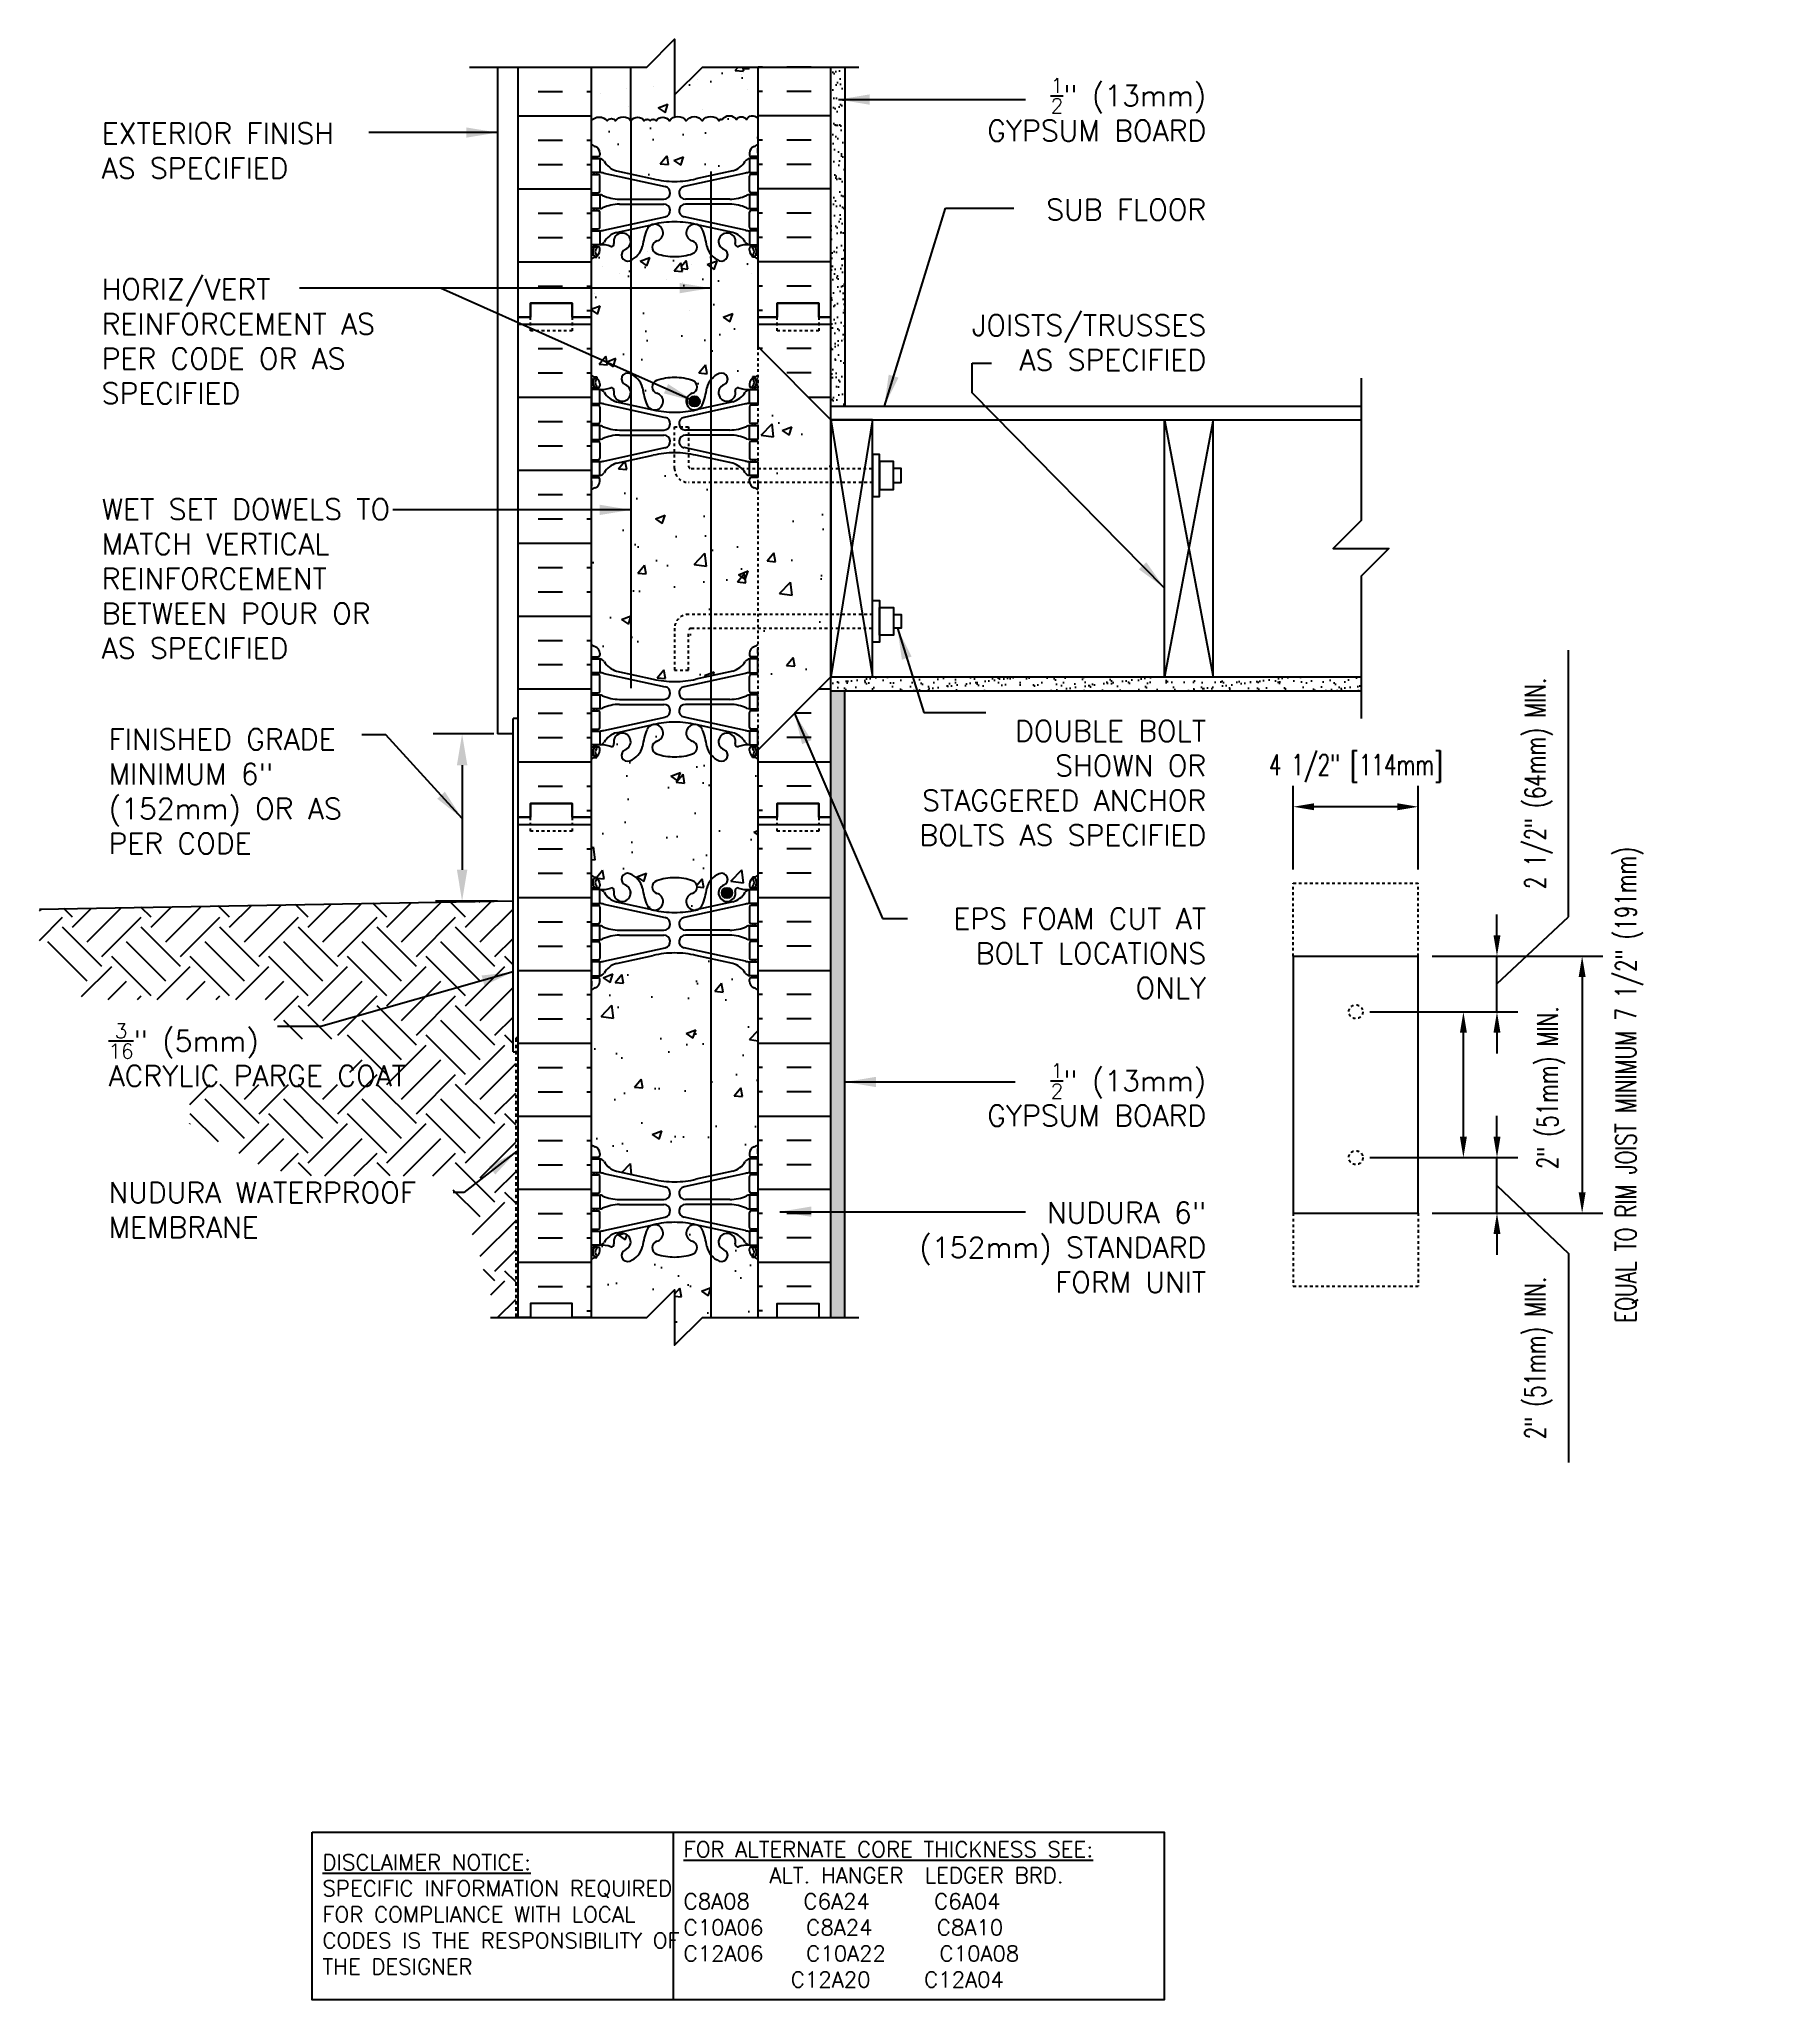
# Model space of a CAD drawing. Header units: inches. Extents: x 82.6 to 144.7, y 72.8 to 143.3.
import ezdxf

# ---------------------------------------------------------------- set-up
doc = ezdxf.new("R2010")
doc.units = ezdxf.units.IN
doc.header["$LTSCALE"] = 0.5
doc.header["$MEASUREMENT"] = 0
doc.header["$PDMODE"] = 3
doc.header["$PDSIZE"] = 0.0625
doc.linetypes.add('DASHED2', pattern=[0.375, 0.25, -0.125])
doc.linetypes.add('HIDDEN2', pattern=[0.1875, 0.125, -0.0625])
for name, color, linetype in [('HATCH', 12, 'Continuous'), ('LINE15', 9, 'Continuous'), ('LINE18', 9, 'Continuous'), ('line25', 2, 'Continuous'), ('LINE3', 3, 'Continuous'), ('LINE50', 5, 'Continuous'), ('LINE9', 9, 'Continuous'), ('TEXT', 4, 'Continuous'), ('Web_Edge', 9, 'Continuous')]:
    doc.layers.add(name, color=color, linetype=linetype)
doc.styles.add('DIM', font='romans.shx', dxfattribs={"width": 0.7})
doc.styles.add('ROMANS', font='romans.shx', dxfattribs={"height": 0.75})
doc.styles.get("Standard").update_dxf_attribs({"font": 'romans.shx', "height": 0.75})
doc.dimstyles.new('ext_12', dxfattribs={"dimscale": 12, "dimtxt": 0.09375, "dimasz": 0.09375, "dimexe": 0.09375, "dimexo": 0.0625, "dimgap": 0.0625, "dimtad": 1, "dimdec": 1, "dimzin": 3, "dimdsep": 46, "dimlunit": 4, "dimtxsty": 'DIM', "dimcen": 0.09, "dimdle": 0.09375, "dimclrt": 4, "dimadec": 0, "dimazin": 0, "dimtfac": 1, "dimtdec": 1, "dimtmove": 2, "dimatfit": 3, "dimfxl": 1, "dimfrac": 2, "dimtolj": 1, "dimtzin": 0, "dimarcsym": 0})
doc.dimstyles.new('ext_8', dxfattribs={"dimscale": 8, "dimtxt": 0.09375, "dimasz": 0.09375, "dimexe": 0.09375, "dimexo": 0.0625, "dimgap": 0.0625, "dimtad": 1, "dimdec": 1, "dimzin": 3, "dimdsep": 46, "dimlunit": 4, "dimtxsty": 'DIM', "dimcen": 0.09, "dimdle": 0.09375, "dimclrt": 4, "dimadec": 0, "dimazin": 0, "dimtfac": 1, "dimtdec": 1, "dimtmove": 2, "dimatfit": 3, "dimfxl": 1, "dimfrac": 2, "dimtolj": 1, "dimtzin": 0, "dimarcsym": 0})

msp = doc.modelspace()

# ---------------------------------------------------------------- texts
at = {"layer": 'TEXT', "char_height": 0.75, "style": 'ROMANS'}
for s, insert, width, attachment_point in [('\\A1;{\\H0.7x;\\S1/2;}" (13mm) GYPSUM BOARD', (124.583, 140.787), 10.13129, 6), ('EXTERIOR FINISH\\PAS SPECIFIED', (84.845, 139.306), 11.74859, 4), ('\\A1;{\\H1x;SUB FLOOR}', (124.583, 137.184), 11.43486, 6), ('HORIZ/VERT REINFORCEMENT AS PER CODE OR AS SPECIFIED', (84.845, 132.449), 11.74859, 4), ('JOISTS/TRUSSES \\PAS SPECIFIED', (124.583, 132.4), 12.68906, 6), ('WET SET DOWELS TO MATCH VERTICAL REINFORCEMENT BETWEEN POUR OR AS SPECIFIED', (84.845, 123.905), 11.74859, 4), ('DOUBLE BOLT SHOWN OR STAGGERED ANCHOR BOLTS AS SPECIFIED', (124.583, 116.55), 11.43486, 6), ('FINISHED GRADE MINIMUM 6" (152mm) OR AS PER CODE', (85.095, 116.253), 10.75183, 4), ('EPS FOAM CUT AT BOLT LOCATIONS ONLY ', (124.583, 110.424), 11.43486, 6), ('\\A1;{\\H0.7x;\\S3/16;}" (5mm) \\PACRYLIC PARGE COAT', (85.095, 106.771), 11.74859, 4), ('\\A1;{\\H0.7x;\\S1/2;}" (13mm) GYPSUM BOARD', (124.583, 105.335), 9.85226, 6), ('\\A1;NUDURA WATERPROOF MEMBRANE', (85.095, 101.19), 12.78313, 4), ('\\A1;NUDURA 6" (152mm) STANDARD FORM UNIT', (124.583, 99.84), 11.86329, 6)]:
    msp.add_mtext(s, dxfattribs=dict(at, insert=insert, width=width, attachment_point=attachment_point))
at = {"layer": 'TEXT', "char_height": 0.5625, "attachment_point": 4}
for s, insert, width in [('{\\LFOR ALTERNATE CORE THICKNESS SEE:\\P}        ALT. HANGER  LEDGER BRD.\\PC8A08     C6A24      C6A04     \\PC10A06    C8A24      C8A10\\PC12A06    C10A22     C10A08\\P          C12A20     C12A04', (105.785, 75.838), 23.33295), ('{\\LDISCLAIMER NOTICE:}\\PSPECIFIC INFORMATION REQUIRED FOR COMPLIANCE WITH LOCAL CODES IS THE RESPONSIBILITY OF THE DESIGNER', (92.793, 75.838), 14.00235)]:
    msp.add_mtext(s, dxfattribs=dict(at, insert=insert, width=width))

# ---------------------------------------------------------------- blocks, each defined once
blk = doc.blocks.new('*D3')
at = {"layer": 'Defpoints', "color": 0, "transparency": 16777216}
for p in [(127.718, 115.699), (127.718, 112.947), (132.218, 112.947)]:
    blk.add_point(p, dxfattribs=at)
at = {"layer": 'TEXT', "color": 0, "lineweight": -2, "transparency": 16777216}
for p, q in [((127.718, 113.447), (127.718, 116.449)), ((132.218, 113.447), (132.218, 116.449)), ((131.468, 115.699), (128.468, 115.699))]:
    blk.add_line(p, q, dxfattribs=at)
at = {"layer": 'TEXT', "color": 0, "transparency": 16777216}
for points in [[(128.468, 115.824), (128.468, 115.574), (127.718, 115.699)], [(131.468, 115.824), (131.468, 115.574), (132.218, 115.699)]]:
    blk.add_solid(points, dxfattribs=at)
at = {"layer": 'TEXT', "color": 4, "transparency": 16777216, "insert": (129.968, 117.085), "char_height": 0.75, "attachment_point": 5, "style": 'DIM'}
blk.add_mtext('\\A1;4 1/2" [114mm]', dxfattribs=at)
blk = doc.blocks.new('*D4')
at = {"layer": 'Defpoints', "color": 0, "transparency": 16777216}
for p in [(132.218, 110.322), (132.218, 101.072), (138.112, 101.072)]:
    blk.add_point(p, dxfattribs=at)
at = {"layer": 'TEXT', "color": 0, "lineweight": -2, "transparency": 16777216}
for p, q in [((132.718, 110.322), (138.862, 110.322)), ((138.112, 109.572), (138.112, 101.822)), ((132.718, 101.072), (138.862, 101.072))]:
    blk.add_line(p, q, dxfattribs=at)
at = {"layer": 'TEXT', "color": 0, "transparency": 16777216}
for points in [[(137.987, 109.572), (138.237, 109.572), (138.112, 110.322)], [(137.987, 101.822), (138.237, 101.822), (138.112, 101.072)]]:
    blk.add_solid(points, dxfattribs=at)
at = {"layer": 'TEXT', "color": 4, "transparency": 16777216, "insert": (139.807, 105.697), "char_height": 0.75, "attachment_point": 5, "rotation": 90, "style": 'DIM'}
blk.add_mtext('\\A1;EQUAL TO RIM JOIST MINIMUM 7 1/2" (191mm) ', dxfattribs=at)
blk = doc.blocks.new('*D5')
at = {"layer": 'Defpoints', "color": 0, "transparency": 16777216}
for p in [(129.968, 103.072), (135.048, 103.072), (132.218, 101.072)]:
    blk.add_point(p, dxfattribs=at)
at = {"layer": 'TEXT', "color": 0, "lineweight": -2, "transparency": 16777216}
for p, q in [((135.048, 103.822), (135.048, 104.572)), ((130.468, 103.072), (135.798, 103.072)), ((135.048, 101.072), (135.048, 103.072)), ((135.048, 101.072), (135.048, 103.072)), ((135.048, 102.072), (137.619, 99.628)), ((132.718, 101.072), (135.798, 101.072)), ((135.048, 100.322), (135.048, 99.572)), ((137.619, 99.628), (137.619, 92.103))]:
    blk.add_line(p, q, dxfattribs=at)
at = {"layer": 'TEXT', "color": 0, "transparency": 16777216}
for points in [[(134.923, 103.822), (135.173, 103.822), (135.048, 103.072)], [(134.923, 100.322), (135.173, 100.322), (135.048, 101.072)]]:
    blk.add_solid(points, dxfattribs=at)
at = {"layer": 'TEXT', "color": 4, "transparency": 16777216, "insert": (136.547, 95.865), "char_height": 0.75, "attachment_point": 5, "rotation": 90, "style": 'DIM'}
blk.add_mtext('\\A1;2" (51mm) MIN.', dxfattribs=at)
blk = doc.blocks.new('*D6')
at = {"layer": 'Defpoints', "color": 0, "transparency": 16777216}
for p in [(129.968, 108.322), (133.84, 108.322), (129.968, 103.072)]:
    blk.add_point(p, dxfattribs=at)
at = {"layer": 'TEXT', "color": 0, "lineweight": -2, "transparency": 16777216}
for p, q in [((130.468, 108.322), (134.59, 108.322)), ((133.84, 103.822), (133.84, 107.572)), ((130.468, 103.072), (134.59, 103.072))]:
    blk.add_line(p, q, dxfattribs=at)
at = {"layer": 'TEXT', "color": 0, "transparency": 16777216}
for points in [[(133.715, 107.572), (133.965, 107.572), (133.84, 108.322)], [(133.715, 103.822), (133.965, 103.822), (133.84, 103.072)]]:
    blk.add_solid(points, dxfattribs=at)
at = {"layer": 'TEXT', "color": 4, "transparency": 16777216, "insert": (136.993, 105.587), "char_height": 0.75, "attachment_point": 5, "rotation": 90, "style": 'DIM'}
blk.add_mtext('\\A1;2" (51mm) MIN.', dxfattribs=at)
blk = doc.blocks.new('*D7')
at = {"layer": 'Defpoints', "color": 0, "transparency": 16777216}
for p in [(132.218, 110.322), (135.048, 110.322), (129.968, 108.322)]:
    blk.add_point(p, dxfattribs=at)
at = {"layer": 'TEXT', "color": 0, "lineweight": -2, "transparency": 16777216}
for p, q in [((137.619, 111.737), (137.619, 121.337)), ((135.048, 111.072), (135.048, 111.822)), ((135.048, 109.322), (137.619, 111.737)), ((132.718, 110.322), (135.798, 110.322)), ((135.048, 108.322), (135.048, 110.322)), ((135.048, 108.322), (135.048, 110.322)), ((130.468, 108.322), (135.798, 108.322)), ((135.048, 107.572), (135.048, 106.822))]:
    blk.add_line(p, q, dxfattribs=at)
at = {"layer": 'TEXT', "color": 0, "transparency": 16777216}
for points in [[(134.923, 111.072), (135.173, 111.072), (135.048, 110.322)], [(134.923, 107.572), (135.173, 107.572), (135.048, 108.322)]]:
    blk.add_solid(points, dxfattribs=at)
at = {"layer": 'TEXT', "color": 4, "transparency": 16777216, "insert": (136.547, 116.537), "char_height": 0.75, "attachment_point": 5, "rotation": 90, "style": 'DIM'}
blk.add_mtext('\\A1;2 1/2" (64mm) MIN.', dxfattribs=at)

# ---------------------------------------------------------------- dimensions: what is measured, and where the dimension line sits
at = {"layer": 'TEXT'}
for base, p1, p2, text, override, picture, middle in [((135.048, 110.322), (129.968, 108.322), (132.218, 110.322), '2 1/2" (64mm) MIN.', {"dimtmove": 1}, '*D7', (137.619, 112.237)), ((133.84, 108.322), (129.968, 103.072), (129.968, 108.322), '2" (51mm) MIN.', {"dimtmove": 2}, '*D6', (136.993, 105.587)), ((135.048, 103.072), (132.218, 101.072), (129.968, 103.072), '2" (51mm) MIN.', {"dimtmove": 1}, '*D5', (137.619, 99.128))]:
    dim = msp.add_linear_dim(base=base, p1=p1, p2=p2, angle=90, text=text, dimstyle='ext_8', override=override, dxfattribs=at)
    dim.commit()
    dim.dimension.update_dxf_attribs({"geometry": picture, "text_midpoint": middle, "dimtype": 160})
dim = msp.add_linear_dim(base=(127.718, 115.699), p1=(132.218, 112.947), p2=(127.718, 112.947), dimstyle='ext_8', dxfattribs=at)
dim.commit()
dim.dimension.update_dxf_attribs({"geometry": '*D3', "text_midpoint": (129.968, 117.085), "dimtype": 160})
dim = msp.add_linear_dim(base=(138.112, 101.072), p1=(132.218, 110.322), p2=(132.218, 101.072), angle=90, text='EQUAL TO RIM JOIST MINIMUM 7 1/2" (191mm) ', dimstyle='ext_8', dxfattribs=at)
dim.commit()
dim.dimension.update_dxf_attribs({"geometry": '*D4', "text_midpoint": (139.807, 105.697), "dimtype": 160})

# ---------------------------------------------------------------- hatches: boundary and pattern name
at = {"layer": 'HATCH'}
h = msp.add_hatch(dxfattribs=at)
h.set_pattern_fill('AR-CONC', color=256, scale=0.5)
h.paths.add_polyline_path([(108.151, 139.157), (108.151, 139.224, -0.317837), (108.318, 139.46, 0.082415), (108.461, 139.539), (108.461, 142.32), (107.917, 142.32), (107.944, 142.173), (107.645, 142.199), (107.748, 142.32), (106.461, 142.32), (105.461, 141.32), (105.461, 140.526, 0.163867), (105.271, 140.385, 0.520567), (104.794, 140.385, 0.520567), (104.581, 140.385, 0.520567), (104.368, 140.385, 0.520567), (103.891, 140.385), (103.891, 138.469), (104.693, 138.293, 0.057795), (105.461, 138.203, 0.057795), (106.229, 138.293), (107.551, 138.583, 0.196323), (108, 138.929, -0.188973), (108.156, 139.024), (108.261, 139.024), (108.261, 139.094), (108.214, 139.094, -0.414214)])
h.paths.add_polyline_path([(103.891, 140.385, 0.520567), (103.333, 140.385, 0.520567), (103.038, 140.385, 0.464822), (102.461, 140.385), (102.461, 139.539, 0.082415), (102.604, 139.46, -0.317837), (102.771, 139.224), (102.771, 139.157, -0.414214), (102.709, 139.094), (102.661, 139.094), (102.661, 139.024), (102.766, 139.024, -0.188973), (102.922, 138.929, 0.196323), (103.371, 138.583), (103.891, 138.469)])
h.paths.add_polyline_path([(106.769, 133.32), (106.504, 133.361), (106.769, 133.638), (106.769, 135.118), (106.636, 135.207), (106.769, 135.258), (106.769, 135.571, -0.113747), (106.621, 135.871, 0.053157), (106.455, 136.485, 1.553132), (106.097, 136.061, -0.735593), (106.11, 135.603, -0.082755), (105.461, 135.495, -0.082755), (104.812, 135.603, -0.735593), (104.825, 136.061, 1.553132), (104.467, 136.485, 0.053157), (104.301, 135.871, -0.229474), (103.891, 135.367), (103.891, 131.273, -0.229474), (104.301, 130.769, 0.053157), (104.467, 130.155, 0.223253), (104.667, 129.99), (104.687, 129.986, 0.955472), (104.825, 130.58, -0.735593), (104.812, 131.038, -0.082755), (105.461, 131.146, -0.082755), (106.11, 131.038, -0.735593), (106.097, 130.58, 0.955472), (106.235, 129.986), (106.255, 129.99, 0.223253), (106.455, 130.155, 0.053157), (106.621, 130.769, -0.113747), (106.769, 131.07)])
h.paths.add_polyline_path([(106.367, 130.286, -1), (105.992, 130.286, -1)], flags=16)
h.paths.add_polyline_path([(105.745, 134.964), (105.447, 134.99), (105.688, 135.278)], flags=16)
h.paths.add_polyline_path([(108.461, 132.245), (108.461, 133.32), (108.461, 135.409, 0.064398), (108.351, 135.475), (108.261, 135.475), (108.261, 135.517, -0.249069), (108.151, 135.724), (108.151, 135.792, -0.414214), (108.214, 135.854), (108.261, 135.854), (108.261, 135.924), (108.156, 135.924, 0.10046), (107.762, 135.867, -0.601435), (107.643, 135.972, 2.182095), (107.233, 135.759, -1), (107.069, 135.35, -0.1271), (106.769, 135.571), (106.769, 135.258), (106.988, 135.342), (106.886, 135.039), (106.769, 135.118), (106.769, 131.07, -0.1271), (107.069, 131.29, -1), (107.233, 130.882, 2.182095), (107.643, 130.669, -0.601435), (107.762, 130.774, 0.10046), (108.156, 130.716), (108.261, 130.716), (108.261, 130.786), (108.214, 130.786, -0.414214), (108.151, 130.849), (108.151, 130.916, -0.249069), (108.261, 131.124), (108.261, 131.165), (108.351, 131.165, 0.064398), (108.461, 131.231)])
h.paths.add_polyline_path([(103.891, 135.367, -0.014114), (103.853, 135.35, -1), (103.689, 135.759, 2.182095), (103.279, 135.972, -0.601435), (103.16, 135.867, 0.10046), (102.766, 135.924), (102.661, 135.924), (102.661, 135.854), (102.709, 135.854, -0.414214), (102.771, 135.792), (102.771, 135.724, -0.249069), (102.661, 135.517), (102.661, 135.475), (102.571, 135.475, 0.064398), (102.461, 135.409), (102.461, 133.604), (102.787, 133.729), (102.685, 133.426), (102.461, 133.577), (102.461, 133.32), (102.461, 131.231, 0.064398), (102.571, 131.165), (102.661, 131.165), (102.661, 131.124, -0.249069), (102.771, 130.916), (102.771, 130.849, -0.414214), (102.709, 130.786), (102.661, 130.786), (102.661, 130.716), (102.766, 130.716, 0.10046), (103.16, 130.774, -0.601435), (103.279, 130.669, 2.182095), (103.689, 130.882, -1), (103.853, 131.29, -0.014114), (103.891, 131.273)])
h.paths.add_polyline_path([(106.769, 127.37), (105.958, 127.37, -0.414214), (105.458, 127.87), (105.458, 128.437, 0.057533), (104.693, 128.348), (103.891, 128.172), (103.891, 120.469), (104.693, 120.293, 0.057795), (105.461, 120.203, 0.057795), (106.229, 120.293), (106.769, 120.411), (106.769, 122.12), (106.058, 122.12, 0.414214), (105.958, 122.02), (105.958, 120.62), (105.458, 120.62), (105.458, 122.12, -0.414214), (105.958, 122.62), (106.769, 122.62)])
h.paths.add_polyline_path([(106.769, 128.229), (106.229, 128.348, 0.020613), (105.958, 128.4), (105.958, 127.97, 0.414214), (106.058, 127.87), (106.769, 127.87)], flags=17)
h.paths.add_polyline_path([(107.551, 128.058), (106.769, 128.229), (106.769, 127.87), (107.877, 127.87, 0.127201)])
h.paths.add_polyline_path([(108.461, 127.102, 0.082415), (108.318, 127.181, -0.267415), (108.155, 127.37), (106.769, 127.37), (106.769, 122.62), (108.461, 122.62)])
h.paths.add_polyline_path([(103.891, 128.172), (103.371, 128.058, 0.196323), (102.922, 127.711, -0.188973), (102.766, 127.616), (102.661, 127.616), (102.661, 127.546), (102.709, 127.546, -0.414214), (102.771, 127.484), (102.771, 127.416, -0.317837), (102.604, 127.181, 0.082415), (102.461, 127.102), (102.461, 121.539, 0.082415), (102.604, 121.46, -0.317837), (102.771, 121.224), (102.771, 121.157, -0.414214), (102.709, 121.094), (102.661, 121.094), (102.661, 121.024), (102.766, 121.024, -0.188973), (102.922, 120.929, 0.196323), (103.371, 120.583), (103.891, 120.469)])
h.paths.add_polyline_path([(108.318, 121.46, 0.082415), (108.461, 121.539), (108.461, 122.12), (106.769, 122.12), (106.769, 120.411), (107.551, 120.583, 0.196323), (108, 120.929, -0.188973), (108.156, 121.024), (108.261, 121.024), (108.261, 121.094), (108.214, 121.094, -0.414214), (108.151, 121.157), (108.151, 121.224, -0.317837)])
h.paths.add_polyline_path([(106.769, 117.571, -0.113747), (106.621, 117.871, 0.053157), (106.455, 118.485, 0.223253), (106.255, 118.65), (106.235, 118.654, 0.955472), (106.097, 118.061, -0.735593), (106.11, 117.603, -0.082755), (105.461, 117.495, -0.082755), (104.812, 117.603, -0.735593), (104.825, 118.061, 0.955472), (104.687, 118.654), (104.667, 118.65, 0.223253), (104.467, 118.485, 0.053157), (104.301, 117.871, -0.24438), (103.853, 117.35, -1), (103.689, 117.759, 2.182095), (103.279, 117.972, -0.601435), (103.16, 117.867, 0.10046), (102.766, 117.924), (102.661, 117.924), (102.661, 117.854), (102.709, 117.854, -0.414214), (102.771, 117.792), (102.771, 117.724, -0.249069), (102.661, 117.517), (102.661, 117.475), (102.571, 117.475, 0.064398), (102.461, 117.409), (102.461, 115.32), (102.461, 113.231, 0.064398), (102.571, 113.165), (102.661, 113.165), (102.661, 113.124, -0.249069), (102.771, 112.916), (102.771, 112.849, -0.414214), (102.709, 112.786), (102.661, 112.786), (102.661, 112.716), (102.766, 112.716, 0.10046), (103.16, 112.774, -0.601435), (103.279, 112.669, 2.182095), (103.689, 112.882, -1), (103.853, 113.29, -0.24438), (104.301, 112.769, 0.053157), (104.467, 112.155, 0.223253), (104.667, 111.99), (104.687, 111.986, 0.955472), (104.825, 112.58, -0.735593), (104.812, 113.038, -0.082755), (105.461, 113.146, -0.082755), (106.11, 113.038, -0.735593), (106.097, 112.58, 0.955472), (106.235, 111.986), (106.255, 111.99, 0.223253), (106.455, 112.155, 0.053157), (106.621, 112.769, -0.113747), (106.769, 113.07)])
h.paths.add_polyline_path([(108.461, 115.32), (108.461, 117.409, 0.064398), (108.351, 117.475), (108.261, 117.475), (108.261, 117.517, -0.249069), (108.151, 117.724), (108.151, 117.792, -0.414214), (108.214, 117.854), (108.261, 117.854), (108.261, 117.924), (108.156, 117.924, 0.10046), (107.762, 117.867, -0.601435), (107.643, 117.972, 2.182095), (107.233, 117.759, -1), (107.069, 117.35, -0.1271), (106.769, 117.571), (106.769, 113.07, -0.1271), (107.069, 113.29, -1), (107.233, 112.882, 2.182095), (107.643, 112.669, -0.601435), (107.762, 112.774, 0.10046), (108.156, 112.716), (108.261, 112.716), (108.261, 112.786), (108.214, 112.786, -0.414214), (108.151, 112.849), (108.151, 112.916, -0.249069), (108.261, 113.124), (108.261, 113.165), (108.351, 113.165, 0.064398), (108.461, 113.231)])
h.paths.add_polyline_path([(107.534, 112.598, -1), (107.159, 112.598, -1)], flags=16)
h.paths.add_polyline_path([(106.769, 110.229), (106.229, 110.348, 0.057795), (105.461, 110.437, 0.057795), (104.693, 110.348), (103.371, 110.058, 0.196323), (102.922, 109.711, -0.188973), (102.766, 109.616), (102.661, 109.616), (102.661, 109.546), (102.709, 109.546, -0.414214), (102.771, 109.484), (102.771, 109.416, -0.317837), (102.604, 109.181, 0.082415), (102.461, 109.102), (102.461, 103.539, 0.082415), (102.604, 103.46, -0.317837), (102.771, 103.224), (102.771, 103.157, -0.414214), (102.709, 103.094), (102.661, 103.094), (102.661, 103.024), (102.766, 103.024, -0.188973), (102.922, 102.929, 0.196323), (103.371, 102.583), (104.693, 102.293, 0.057795), (105.461, 102.203, 0.057795), (106.229, 102.293), (106.769, 102.411)])
h.paths.add_polyline_path([(108.461, 109.102, 0.082415), (108.318, 109.181, -0.317837), (108.151, 109.416), (108.151, 109.484, -0.414214), (108.214, 109.546), (108.261, 109.546), (108.261, 109.616), (108.156, 109.616, -0.188973), (108, 109.711, 0.196323), (107.551, 110.058), (106.769, 110.229), (106.769, 102.411), (107.551, 102.583, 0.196323), (108, 102.929, -0.188973), (108.156, 103.024), (108.261, 103.024), (108.261, 103.094), (108.214, 103.094, -0.414214), (108.151, 103.157), (108.151, 103.224, -0.317837), (108.318, 103.46, 0.082415), (108.461, 103.539)])
h.paths.add_polyline_path([(106.769, 99.571, -0.113747), (106.621, 99.871, 0.053157), (106.455, 100.485, 0.223253), (106.255, 100.65), (106.235, 100.654, 0.955472), (106.097, 100.061, -0.735593), (106.11, 99.603, -0.082755), (105.461, 99.495, -0.082755), (104.812, 99.603, -0.735593), (104.825, 100.061, 0.955472), (104.687, 100.654), (104.667, 100.65, 0.223253), (104.467, 100.485, 0.053157), (104.301, 99.871, -0.24438), (103.853, 99.35, -1), (103.689, 99.759, 2.182095), (103.279, 99.972, -0.601435), (103.16, 99.867, 0.10046), (102.766, 99.924), (102.661, 99.924), (102.661, 99.854), (102.709, 99.854, -0.414214), (102.771, 99.792), (102.771, 99.724, -0.249069), (102.661, 99.517), (102.661, 99.475), (102.571, 99.475, 0.064398), (102.461, 99.409), (102.461, 97.32), (104.461, 97.32), (105.461, 98.32), (105.461, 96.32), (106.461, 97.32), (106.769, 97.32)])
h.paths.add_polyline_path([(108.461, 99.409, 0.064398), (108.351, 99.475), (108.261, 99.475), (108.261, 99.517, -0.249069), (108.151, 99.724), (108.151, 99.792, -0.414214), (108.214, 99.854), (108.261, 99.854), (108.261, 99.924), (108.156, 99.924, 0.10046), (107.762, 99.867, -0.601435), (107.643, 99.972, 2.182095), (107.233, 99.759, -1), (107.069, 99.35, -0.1271), (106.769, 99.571), (106.769, 97.32), (108.461, 97.32)])
h = msp.add_hatch(dxfattribs=at)
h.set_pattern_fill('AR-SAND', color=256, scale=0.25, style=0)
h.paths.add_polyline_path([(111.586, 142.32), (111.086, 142.32), (111.086, 133.32), (111.086, 130.12), (111.586, 130.12)])
h = msp.add_hatch(dxfattribs=at)
h.set_pattern_fill('INSUL', color=256, scale=7, style=0)
h.set_pattern_definition([(0, (-2823.7005, -281.6892), (0, 2.625), []), (0, (-2823.7005, -280.8142), (0, 2.625), [0.875, -0.875]), (0, (-2823.7005, -279.9392), (0, 2.625), [0.875, -0.875])])
h.paths.add_polyline_path([(99.836, 115.32), (100.274, 115.32), (100.274, 115.82), (101.774, 115.82), (101.774, 115.32), (102.461, 115.32), (102.461, 133.32), (101.774, 133.32), (101.774, 133.82), (100.274, 133.82), (100.274, 133.32), (99.836, 133.32)])
h = msp.add_hatch(dxfattribs=at)
h.set_pattern_fill('INSUL', color=256, scale=7, style=0)
h.set_pattern_definition([(180, (3034.6227, -281.6892), (0, 2.625), []), (180, (3034.6227, -280.8142), (0, 2.625), [0.875, -0.875]), (180, (3034.6227, -279.9392), (0, 2.625), [0.875, -0.875])])
h.paths.add_polyline_path([(111.086, 120.37), (108.461, 117.745), (108.461, 115.32), (109.149, 115.32), (109.149, 115.82), (110.649, 115.82), (110.649, 115.32), (111.086, 115.32)])
h.paths.add_polyline_path([(108.461, 132.245), (111.086, 129.62), (111.086, 133.32), (110.649, 133.32), (110.649, 133.82), (109.149, 133.82), (109.149, 133.32), (108.461, 133.32)])
h = msp.add_hatch(dxfattribs=at)
h.set_pattern_fill('AR-CONC', color=256, scale=0.5, style=0)
h.set_pattern_definition([(50, (-24.963, -30.269), (3.5863, -0.31376), [0.375, -4.125]), (355, (-24.963, -30.269), (-0.693757, 3.76096), [0.3, -3.3]), (100.4514, (-24.664, -30.295), (2.892547, 3.4472), [0.3187, -3.50571]), (46.1842, (-24.963, -29.269), (5.336205, -0.827595), [0.5625, -6.1875]), (96.6356, (-24.5183, -29.338), (4.67331, 4.87059), [0.47805, -5.25856]), (351.1842, (-24.963, -29.269), (4.67331, 4.8706), [0.45, -4.95]), (21, (-24.463, -29.519), (2.984535, -2.013094), [0.375, -4.125]), (326, (-24.463, -29.519), (1.216577, 3.62575), [0.3, -3.3]), (71.4514, (-24.2143, -29.6867), (4.201113, 1.61265), [0.3187, -3.50571]), (37.5, (-24.963, -30.269), (0.060799, 1.664469), [0, -3.26, 0, -3.35, 0, -3.3125]), (7.5, (-24.963, -30.269), (1.315348, 1.972059), [0, -1.91, 0, -3.185, 0, -1.2625]), (327.5, (-26.078, -30.269), (2.669112, -0.112774), [0, -1.25, 0, -3.9, 0, -5.175]), (317.5, (-26.578, -30.269), (2.91593, 0.500525), [0, -1.625, 0, -2.59, 0, -3.675])])
h.paths.add_polyline_path([(111.086, 127.058), (108.461, 127.058), (108.461, 122.933), (111.086, 122.933)])
h.paths.add_polyline_path([(111.086, 121.495), (111.086, 122.433), (108.461, 122.433), (108.461, 118.87)])
h.paths.add_polyline_path([(108.461, 131.12), (108.461, 127.558), (111.086, 127.558), (111.086, 128.495)])
h = msp.add_hatch(dxfattribs=at)
h.set_pattern_fill('AR-SAND', color=256, scale=0.25, style=0)
h.paths.add_polyline_path([(130.158, 119.87), (130.158, 120.37), (111.086, 120.37), (111.086, 119.87)])
h = msp.add_hatch(dxfattribs=at)
h.set_pattern_fill('AR-SAND', color=256, scale=0.25, style=0)
h.paths.add_polyline_path([(111.586, 119.87), (111.086, 119.87), (111.086, 115.32), (111.086, 97.32), (111.586, 97.32)])
h = msp.add_hatch(dxfattribs=at)
h.set_pattern_fill('INSUL', color=256, scale=7, style=0)
h.set_pattern_definition([(0, (-2823.7005, -299.6892), (0, 2.625), []), (0, (-2823.7005, -298.8142), (0, 2.625), [0.875, -0.875]), (0, (-2823.7005, -297.9392), (0, 2.625), [0.875, -0.875])])
h.paths.add_polyline_path([(99.836, 97.32), (100.274, 97.32), (100.274, 97.82), (101.774, 97.82), (101.774, 97.32), (102.461, 97.32), (102.461, 115.32), (101.774, 115.32), (101.774, 115.82), (100.274, 115.82), (100.274, 115.32), (99.836, 115.32)])
h = msp.add_hatch(dxfattribs=at)
h.set_pattern_fill('INSUL', color=256, scale=7, style=0)
h.set_pattern_definition([(180, (3034.6227, -299.6892), (0, 2.625), []), (180, (3034.6227, -298.8142), (0, 2.625), [0.875, -0.875]), (180, (3034.6227, -297.9392), (0, 2.625), [0.875, -0.875])])
h.paths.add_polyline_path([(111.086, 97.32), (110.649, 97.32), (110.649, 97.82), (109.149, 97.82), (109.149, 97.32), (108.461, 97.32), (108.461, 115.32), (109.149, 115.32), (109.149, 115.82), (110.649, 115.82), (110.649, 115.32), (111.086, 115.32)])
h = msp.add_hatch(dxfattribs=at)
h.set_pattern_fill('EARTH', color=256, scale=8, angle=45, style=0)
h.set_pattern_definition([(45, (0, -0.0044), (2e-16, 2.828427), [2, -2]), (45, (-0.5303, 0.526), (2e-16, 2.828427), [2, -2]), (45, (-1.0607, 1.0563), (2e-16, 2.828427), [2, -2]), (135, (-1.0607, 1.4098), (-2.828427, 4e-16), [2, -2]), (135, (-0.5303, 1.9402), (-2.828427, 4e-16), [2, -2]), (135, (0, 2.4705), (-2.828427, 4e-16), [2, -2])])
h.paths.add_polyline_path([(82.611, 110.13), (82.6, 110.138), (82.63, 110.116), (82.659, 110.095), (82.688, 110.073), (82.718, 110.051), (82.747, 110.029), (82.776, 110.007), (82.805, 109.985), (82.834, 109.963), (82.864, 109.941), (82.893, 109.919), (82.922, 109.896), (82.951, 109.874), (82.979, 109.852), (83.008, 109.829), (83.037, 109.807), (83.066, 109.784), (83.094, 109.761), (83.123, 109.739), (83.152, 109.716), (83.18, 109.693), (83.209, 109.67), (83.237, 109.647), (83.265, 109.624), (83.294, 109.6), (83.322, 109.577), (83.35, 109.554), (83.378, 109.53), (83.406, 109.507), (83.434, 109.483), (83.462, 109.46), (83.49, 109.436), (83.518, 109.412), (83.546, 109.388), (83.574, 109.364), (83.601, 109.34), (83.629, 109.316), (83.657, 109.292), (83.684, 109.268), (83.712, 109.244), (83.739, 109.22), (83.766, 109.195), (83.794, 109.171), (83.821, 109.146), (83.848, 109.122), (83.875, 109.097), (83.902, 109.072), (83.929, 109.047), (83.956, 109.022), (83.983, 108.997), (84.01, 108.972), (84.036, 108.947), (84.063, 108.922), (84.09, 108.897), (84.116, 108.872), (84.143, 108.846), (84.169, 108.821), (84.196, 108.795), (84.222, 108.77), (84.229, 108.763), (91.058, 108.763), (91.058, 107.335), (93.778, 107.335), (93.778, 105.702), (88.02, 105.702), (88.02, 104.203), (90.718, 102.724), (90.753, 102.717), (90.789, 102.71), (90.824, 102.702), (90.859, 102.695), (90.895, 102.687), (90.93, 102.68), (90.965, 102.672), (91, 102.664), (91.035, 102.657), (91.07, 102.649), (91.105, 102.642), (91.14, 102.634), (91.175, 102.626), (91.21, 102.619), (91.245, 102.611), (91.28, 102.603), (91.314, 102.596), (91.349, 102.588), (91.384, 102.58), (91.419, 102.573), (91.453, 102.565), (91.488, 102.557), (91.522, 102.549), (91.557, 102.542), (91.591, 102.534), (91.626, 102.526), (91.66, 102.518), (91.695, 102.51), (91.729, 102.503), (91.763, 102.495), (91.798, 102.487), (91.832, 102.479), (91.866, 102.471), (91.9, 102.463), (91.934, 102.455), (91.968, 102.448), (92.002, 102.44), (92.036, 102.432), (92.07, 102.424), (92.104, 102.416), (92.107, 102.415), (97.496, 102.415), (97.496, 101.146), (97.5, 101.145), (97.969, 100.713), (98.275, 100.128), (99.086, 97.32), (99.742, 97.32), (99.742, 106.875), (99.649, 106.875), (99.649, 112.316), (82.611, 112.018)])
at = {"layer": 'LINE3'}
for points in [[(105.992, 130.286, 1), (106.367, 130.286, 1)], [(107.159, 112.598, 1), (107.534, 112.598, 1)]]:
    msp.add_hatch(color=256, dxfattribs=at).paths.add_polyline_path(points)

# ---------------------------------------------------------------- linework, layer by layer
at = {"layer": 'HATCH'}
for p, q in [((100.549, 142.311), (101.424, 142.311)), ((102.299, 142.311), (102.461, 142.311)), ((106.3, 141.886), (106.3, 141.886)), ((107.645, 142.199), (107.748, 142.32)), ((107.645, 142.199), (107.944, 142.172)), ((107.857, 142.045), (107.857, 142.045)), ((107.945, 142.17), (107.917, 142.32)), ((108.623, 142.311), (108.461, 142.311)), ((110.373, 142.311), (109.498, 142.311)), ((100.549, 141.436), (101.424, 141.436)), ((102.299, 141.436), (102.461, 141.436)), ((102.805, 141.38), (102.805, 141.38)), ((103.732, 141.534), (103.732, 141.534)), ((104.699, 141.63), (104.699, 141.63)), ((108.081, 141.519), (108.081, 141.519)), ((108.623, 141.436), (108.461, 141.436)), ((110.373, 141.436), (109.498, 141.436)), ((99.836, 140.561), (102.461, 140.561)), ((103.797, 140.901), (103.797, 140.901)), ((104.868, 140.846), (105.219, 140.98)), ((104.868, 140.846), (105.117, 140.678)), ((105.117, 140.676), (105.219, 140.978)), ((105.166, 141.018), (105.166, 141.018)), ((106.466, 140.788), (106.466, 140.788)), ((111.086, 140.561), (108.461, 140.561)), ((100.549, 139.686), (101.424, 139.686)), ((102.299, 139.686), (102.461, 139.686)), ((108.623, 139.686), (108.461, 139.686)), ((110.373, 139.686), (109.498, 139.686)), ((100.549, 138.811), (101.424, 138.811)), ((102.299, 138.811), (102.461, 138.811)), ((108.623, 138.811), (108.461, 138.811)), ((110.373, 138.811), (109.498, 138.811)), ((99.836, 137.936), (102.461, 137.936)), ((111.086, 137.936), (108.461, 137.936)), ((100.549, 137.061), (101.424, 137.061)), ((102.299, 137.061), (102.461, 137.061)), ((108.623, 137.061), (108.461, 137.061)), ((110.373, 137.061), (109.498, 137.061)), ((100.549, 136.186), (101.424, 136.186)), ((102.299, 136.186), (102.461, 136.186)), ((108.623, 136.186), (108.461, 136.186)), ((110.373, 136.186), (109.498, 136.186)), ((104.498, 135.691), (104.498, 135.691)), ((99.836, 135.311), (102.461, 135.311)), ((102.883, 135.132), (102.883, 135.132)), ((103.489, 134.876), (103.489, 134.876)), ((105.447, 134.99), (105.688, 135.278)), ((105.447, 134.99), (105.746, 134.964)), ((105.552, 135.02), (105.552, 135.02)), ((105.746, 134.962), (105.688, 135.275)), ((106.056, 135.228), (106.056, 135.228)), ((106.636, 135.207), (106.986, 135.342)), ((106.636, 135.207), (106.885, 135.039)), ((106.885, 135.037), (106.987, 135.339)), ((108.067, 135.187), (108.067, 135.187)), ((108.221, 134.907), (108.221, 134.907)), ((111.086, 135.311), (108.461, 135.311)), ((100.549, 134.436), (101.424, 134.436)), ((102.299, 134.436), (102.461, 134.436)), ((102.595, 134.157), (102.595, 134.157)), ((103.847, 134.322), (103.847, 134.322)), ((105.151, 134.687), (105.151, 134.687)), ((105.741, 134.571), (105.741, 134.571)), ((108.623, 134.436), (108.461, 134.436)), ((110.373, 134.436), (109.498, 134.436)), ((102.299, 133.561), (102.461, 133.561)), ((102.461, 133.604), (102.785, 133.729)), ((102.461, 133.577), (102.684, 133.427)), ((102.684, 133.425), (102.786, 133.727)), ((105.996, 133.564), (105.996, 133.564)), ((108.623, 133.561), (108.461, 133.561)), ((111.086, 129.62), (111.086, 120.37)), ((111.086, 129.62), (112.586, 120.37)), ((112.586, 129.62), (111.086, 120.37)), ((123.086, 129.62), (124.836, 120.37)), ((124.836, 129.62), (123.086, 120.37)), ((111.086, 127.87), (111.086, 127.12))]:
    msp.add_line(p, q, dxfattribs=at)
msp.add_lwpolyline([(102.461, 140.385, -0.464822), (103.038, 140.385, -0.520567), (103.333, 140.385, -0.520567), (103.891, 140.385, -0.520567), (104.368, 140.385, -0.520567), (104.581, 140.385, -0.520567), (104.794, 140.385, -0.520567), (105.271, 140.385, -0.520567), (105.878, 140.385, -0.520567), (106.453, 140.385, -0.520567), (107.06, 140.385, -0.520567), (107.175, 140.434, -0.520567), (107.684, 140.434, -0.520567), (108.045, 140.434, -0.520567), (108.439, 140.484)], format="xyb", dxfattribs=at)
at = {"layer": 'HATCH', "color": 2}
msp.add_lwpolyline([(111.086, 120.37), (112.586, 120.37), (112.586, 129.62), (111.086, 129.62)], close=True, dxfattribs=at)
at = {"layer": 'LINE15', "linetype": 'HIDDEN2'}
for points in [[(105.958, 127.37, -0.414214), (105.458, 127.87), (105.458, 129.37), (105.958, 129.37), (105.958, 127.97, 0.414214), (106.058, 127.87)], [(105.958, 122.62, 0.414214), (105.458, 122.12), (105.458, 120.62), (105.958, 120.62), (105.958, 122.02, -0.414214), (106.058, 122.12)]]:
    msp.add_lwpolyline(points, format="xyb", dxfattribs=at)
for points in [[(106.058, 127.87), (112.586, 127.87)], [(112.586, 127.37), (105.958, 127.37)], [(112.586, 122.62), (105.958, 122.62)], [(106.058, 122.12), (112.586, 122.12)]]:
    msp.add_lwpolyline(points, dxfattribs=at)
at = {"layer": 'LINE18'}
for points in [[(112.586, 126.87), (112.836, 126.87), (112.836, 128.37), (112.586, 128.37)], [(112.836, 127.12), (113.336, 127.12), (113.336, 128.12), (112.836, 128.12)], [(112.586, 123.12), (112.836, 123.12), (112.836, 121.62), (112.586, 121.62)], [(112.836, 122.87), (113.336, 122.87), (113.336, 121.87), (112.836, 121.87)]]:
    msp.add_lwpolyline(points, close=True, dxfattribs=at)
for points in [[(113.336, 127.37), (113.617, 127.37), (113.617, 127.87), (113.336, 127.87)], [(113.336, 122.62), (113.617, 122.62), (113.617, 122.12), (113.336, 122.12)]]:
    msp.add_lwpolyline(points, dxfattribs=at)
at = {"layer": 'line25'}
for p, q in [((102.461, 142.32), (102.461, 133.32)), ((108.461, 133.32), (108.461, 142.32)), ((102.461, 133.32), (102.461, 115.32)), ((108.461, 132.245), (108.461, 133.32)), ((111.086, 129.62), (108.461, 132.245)), ((111.086, 129.62), (130.158, 129.62)), ((123.086, 120.37), (123.086, 129.62)), ((124.836, 120.37), (124.836, 129.62)), ((111.086, 120.37), (108.461, 117.745)), ((111.086, 120.37), (130.158, 120.37)), ((111.086, 120.37), (114.086, 120.37)), ((108.461, 115.32), (108.461, 117.745)), ((102.461, 115.32), (102.461, 97.32)), ((108.461, 97.32), (108.461, 115.32))]:
    msp.add_line(p, q, dxfattribs=at)
at = {"layer": 'LINE3'}
for p, q in [((103.891, 140.385), (103.891, 142.32)), ((105.461, 141.32), (105.461, 140.526)), ((103.891, 140.385), (103.891, 119.965)), ((106.769, 138.559), (106.769, 97.32))]:
    msp.add_line(p, q, dxfattribs=at)
for centre in [(106.18, 130.286), (107.346, 112.598)]:
    msp.add_circle(centre, 0.188, dxfattribs=at)
at = {"layer": 'LINE50'}
for p, q in [((99.836, 133.32), (99.836, 142.32)), ((111.086, 133.32), (111.086, 142.32)), ((99.836, 115.32), (99.836, 133.32)), ((111.086, 127.12), (111.086, 133.32)), ((111.086, 115.32), (111.086, 129.62)), ((99.836, 97.32), (99.836, 115.32)), ((111.086, 97.32), (111.086, 115.32)), ((82.611, 112.018), (99.649, 112.316))]:
    msp.add_line(p, q, dxfattribs=at)
for points in [[(99.836, 133.32), (100.274, 133.32), (100.274, 133.82), (101.774, 133.82), (101.774, 133.32), (102.461, 133.32)], [(102.461, 133.32), (101.774, 133.32), (101.774, 133.82), (100.274, 133.82), (100.274, 133.32), (99.836, 133.32)], [(111.086, 133.32), (110.649, 133.32), (110.649, 133.82), (109.149, 133.82), (109.149, 133.32), (108.461, 133.32)], [(108.461, 133.32), (109.149, 133.32), (109.149, 133.82), (110.649, 133.82), (110.649, 133.32), (111.086, 133.32)], [(102.461, 115.32), (101.774, 115.32), (101.774, 115.82), (100.274, 115.82), (100.274, 115.32), (99.836, 115.32)], [(99.836, 115.32), (100.274, 115.32), (100.274, 115.82), (101.774, 115.82), (101.774, 115.32), (102.461, 115.32)], [(108.461, 115.32), (109.149, 115.32), (109.149, 115.82), (110.649, 115.82), (110.649, 115.32), (111.086, 115.32)], [(111.086, 115.32), (110.649, 115.32), (110.649, 115.82), (109.149, 115.82), (109.149, 115.32), (108.461, 115.32)], [(102.461, 97.32), (101.774, 97.32), (101.774, 97.82), (100.274, 97.82), (100.274, 97.32), (99.836, 97.32)], [(108.461, 97.32), (109.149, 97.32), (109.149, 97.82), (110.649, 97.82), (110.649, 97.32), (111.086, 97.32)]]:
    msp.add_lwpolyline(points, dxfattribs=at)
at = {"layer": 'LINE9'}
for p, q in [((99.086, 142.32), (99.086, 118.32)), ((111.586, 142.32), (111.586, 130.12)), ((111.086, 130.12), (130.158, 130.12)), ((111.086, 119.87), (130.158, 119.87)), ((111.586, 97.32), (111.586, 119.87)), ((99.649, 106.879), (99.649, 118.879)), ((99.836, 118.879), (99.649, 118.879)), ((99.649, 118.32), (99.086, 118.32)), ((127.718, 110.322), (127.718, 101.072)), ((127.718, 110.322), (132.218, 110.322)), ((132.218, 101.072), (132.218, 110.322)), ((99.649, 106.879), (99.836, 106.879)), ((127.718, 101.072), (132.218, 101.072))]:
    msp.add_line(p, q, dxfattribs=at)
at = {"layer": 'LINE9', "linetype": 'HIDDEN2'}
for p, q in [((108.461, 117.745), (108.461, 132.245)), ((127.718, 112.947), (132.218, 112.947)), ((127.718, 110.322), (127.718, 112.947)), ((132.218, 110.322), (132.218, 112.947)), ((127.718, 101.072), (127.718, 98.447)), ((132.218, 101.072), (132.218, 98.447)), ((127.718, 98.447), (132.218, 98.447))]:
    msp.add_line(p, q, dxfattribs=at)
at = {"layer": 'LINE9', "linetype": 'DASHED2'}
for q in [(99.836, 107.455), (99.742, 97.32)]:
    msp.add_line((99.742, 107.361), q, dxfattribs=at)
at = {"layer": 'LINE9'}
for points in [[(98.086, 142.32), (104.461, 142.32), (105.461, 143.32), (105.461, 141.32), (106.461, 142.32), (112.086, 142.32)], [(130.158, 131.12), (130.158, 125.995), (129.158, 124.995), (131.158, 124.995), (130.158, 123.995), (130.158, 118.87)], [(98.836, 97.32), (104.461, 97.32), (105.461, 98.32), (105.461, 96.32), (106.461, 97.32), (112.086, 97.32)]]:
    msp.add_lwpolyline(points, dxfattribs=at)
at = {"layer": 'LINE9', "linetype": 'DASHED2', "ltscale": 0.15}
for points in [[(101.774, 133.32), (101.774, 133.32), (101.774, 132.82), (100.274, 132.82), (100.274, 133.32), (100.274, 133.32)], [(101.774, 133.32), (101.774, 133.32), (101.774, 132.82), (100.274, 132.82), (100.274, 133.32), (100.274, 133.32)], [(110.649, 133.32), (110.649, 133.32), (110.649, 132.82), (109.149, 132.82), (109.149, 133.32), (109.149, 133.32)], [(110.649, 133.32), (110.649, 133.32), (110.649, 132.82), (109.149, 132.82), (109.149, 133.32), (109.149, 133.32)], [(101.774, 115.32), (101.774, 115.32), (101.774, 114.82), (100.274, 114.82), (100.274, 115.32), (100.274, 115.32)], [(101.774, 115.32), (101.774, 115.32), (101.774, 114.82), (100.274, 114.82), (100.274, 115.32), (100.274, 115.32)], [(110.649, 115.32), (110.649, 115.32), (110.649, 114.82), (109.149, 114.82), (109.149, 115.32), (109.149, 115.32)], [(110.649, 115.32), (110.649, 115.32), (110.649, 114.82), (109.149, 114.82), (109.149, 115.32), (109.149, 115.32)]]:
    msp.add_lwpolyline(points, dxfattribs=at)
at = {"layer": 'LINE9', "linetype": 'HIDDEN2'}
for centre in [(129.968, 108.322), (129.968, 103.072)]:
    msp.add_circle(centre, 0.25, dxfattribs=at)
at = {"layer": 'TEXT'}
for p, q in [((116.168, 131.667), (116.86, 131.667)), ((98.961, 118.32), (96.777, 118.32)), ((97.815, 117.195), (97.815, 113.431)), ((99.085, 112.306), (96.856, 112.306))]:
    msp.add_line(p, q, dxfattribs=at)
msp.add_lwpolyline([(92.426, 78.804), (105.409, 78.804), (105.409, 72.766), (92.426, 72.766)], close=True, dxfattribs=at)
msp.add_lwpolyline([(105.409, 78.804), (123.07, 78.804), (123.07, 72.766), (105.409, 72.766)], dxfattribs=at)
for points in [[(97.628, 117.195), (98.003, 117.195), (97.815, 118.32)], [(97.627, 113.431), (98.002, 113.431), (97.814, 112.306)]]:
    msp.add_solid(points, dxfattribs=at)
at = {"layer": 'Web_Edge'}
for p, q in [((102.461, 139.094), (102.709, 139.094)), ((102.471, 139.214), (102.471, 139.4)), ((102.571, 139.024), (102.571, 139.094)), ((102.661, 139.024), (102.661, 139.094)), ((102.771, 139.224), (102.771, 139.157)), ((108.151, 139.224), (108.151, 139.157)), ((108.461, 139.094), (108.214, 139.094)), ((108.261, 139.024), (108.261, 139.094)), ((108.351, 139.024), (108.351, 139.094)), ((108.451, 139.214), (108.451, 139.4)), ((102.461, 138.454), (102.709, 138.454)), ((102.571, 138.454), (102.571, 138.524)), ((102.661, 138.454), (102.661, 138.524)), ((102.771, 137.857), (102.771, 138.392)), ((102.91, 138.5), (105.121, 138.019)), ((103.371, 138.583), (104.693, 138.293)), ((108.012, 138.5), (105.801, 138.019)), ((107.551, 138.583), (106.229, 138.293)), ((108.151, 137.857), (108.151, 138.392)), ((108.461, 138.454), (108.214, 138.454)), ((108.261, 138.454), (108.261, 138.524)), ((108.351, 138.454), (108.351, 138.524)), ((102.461, 137.794), (102.709, 137.794)), ((102.571, 137.724), (102.571, 137.794)), ((102.661, 137.724), (102.661, 137.794)), ((108.461, 137.794), (108.214, 137.794)), ((108.261, 137.724), (108.261, 137.794)), ((108.351, 137.724), (108.351, 137.794)), ((102.461, 137.154), (102.709, 137.154)), ((102.571, 137.154), (102.571, 137.224)), ((102.661, 137.154), (102.661, 137.224)), ((102.771, 136.557), (102.771, 137.092)), ((102.91, 136.448), (105.121, 136.929)), ((103.476, 137.564), (105.072, 137.564)), ((103.476, 137.384), (105.072, 137.384)), ((108.012, 136.448), (105.801, 136.929)), ((107.446, 137.564), (105.85, 137.564)), ((107.446, 137.384), (105.85, 137.384)), ((108.151, 136.557), (108.151, 137.092)), ((108.461, 137.154), (108.214, 137.154)), ((108.261, 137.154), (108.261, 137.224)), ((108.351, 137.154), (108.351, 137.224)), ((102.461, 136.494), (102.709, 136.494)), ((102.571, 136.424), (102.571, 136.494)), ((102.661, 136.424), (102.661, 136.494)), ((103.371, 136.365), (104.693, 136.656)), ((107.551, 136.365), (106.229, 136.656)), ((108.461, 136.494), (108.214, 136.494)), ((108.261, 136.424), (108.261, 136.494)), ((108.351, 136.424), (108.351, 136.494)), ((102.461, 135.854), (102.709, 135.854)), ((102.461, 135.754), (102.503, 135.754)), ((102.571, 135.854), (102.571, 135.924)), ((102.571, 135.475), (102.661, 135.475)), ((102.661, 135.854), (102.661, 135.924)), ((102.661, 135.475), (102.661, 135.517)), ((102.771, 135.724), (102.771, 135.792)), ((108.151, 135.724), (108.151, 135.792)), ((108.461, 135.854), (108.214, 135.854)), ((108.261, 135.854), (108.261, 135.924)), ((108.261, 135.475), (108.261, 135.517)), ((108.351, 135.475), (108.261, 135.475)), ((108.351, 135.854), (108.351, 135.924)), ((108.461, 135.754), (108.419, 135.754)), ((102.461, 130.886), (102.503, 130.886)), ((102.461, 130.786), (102.709, 130.786)), ((102.571, 131.165), (102.661, 131.165)), ((102.571, 130.786), (102.571, 130.716)), ((102.661, 131.165), (102.661, 131.124)), ((102.661, 130.786), (102.661, 130.716)), ((102.771, 130.916), (102.771, 130.849)), ((108.151, 130.916), (108.151, 130.849)), ((108.461, 130.786), (108.214, 130.786)), ((108.351, 131.165), (108.261, 131.165)), ((108.261, 131.165), (108.261, 131.124)), ((108.261, 130.786), (108.261, 130.716)), ((108.351, 130.786), (108.351, 130.716)), ((108.461, 130.886), (108.419, 130.886)), ((102.461, 130.146), (102.709, 130.146)), ((102.571, 130.216), (102.571, 130.146)), ((102.661, 130.216), (102.661, 130.146)), ((102.771, 130.084), (102.771, 129.549)), ((102.91, 130.193), (105.121, 129.711)), ((103.371, 130.275), (104.693, 129.985)), ((108.012, 130.193), (105.801, 129.711)), ((107.551, 130.275), (106.229, 129.985)), ((108.151, 130.084), (108.151, 129.549)), ((108.461, 130.146), (108.214, 130.146)), ((108.261, 130.216), (108.261, 130.146)), ((108.351, 130.216), (108.351, 130.146)), ((102.461, 129.486), (102.709, 129.486)), ((102.571, 129.486), (102.571, 129.416)), ((102.661, 129.486), (102.661, 129.416)), ((103.476, 129.256), (105.072, 129.256)), ((107.446, 129.256), (105.85, 129.256)), ((108.461, 129.486), (108.214, 129.486)), ((108.261, 129.486), (108.261, 129.416)), ((108.351, 129.486), (108.351, 129.416)), ((102.461, 128.846), (102.709, 128.846)), ((102.571, 128.916), (102.571, 128.846)), ((102.661, 128.916), (102.661, 128.846)), ((102.771, 128.784), (102.771, 128.249)), ((102.91, 128.14), (105.121, 128.622)), ((103.476, 129.076), (105.072, 129.076)), ((108.012, 128.14), (105.801, 128.622)), ((107.446, 129.076), (105.85, 129.076)), ((108.151, 128.784), (108.151, 128.249)), ((108.461, 128.846), (108.214, 128.846)), ((108.261, 128.916), (108.261, 128.846)), ((108.351, 128.916), (108.351, 128.846)), ((102.461, 128.186), (102.709, 128.186)), ((102.571, 128.186), (102.571, 128.116)), ((102.661, 128.186), (102.661, 128.116)), ((103.371, 128.058), (104.693, 128.348)), ((107.551, 128.058), (106.229, 128.348)), ((108.461, 128.186), (108.214, 128.186)), ((108.261, 128.186), (108.261, 128.116)), ((108.351, 128.186), (108.351, 128.116)), ((102.461, 127.546), (102.709, 127.546)), ((102.471, 127.426), (102.471, 127.24)), ((102.571, 127.616), (102.571, 127.546)), ((102.661, 127.616), (102.661, 127.546)), ((102.771, 127.416), (102.771, 127.484)), ((108.151, 127.416), (108.151, 127.484)), ((108.461, 127.546), (108.214, 127.546)), ((108.261, 127.616), (108.261, 127.546)), ((108.351, 127.616), (108.351, 127.546)), ((108.451, 127.426), (108.451, 127.24)), ((102.571, 113.165), (102.661, 113.165)), ((102.661, 113.165), (102.661, 113.124)), ((102.771, 112.916), (102.771, 112.849)), ((108.151, 112.916), (108.151, 112.849)), ((108.351, 113.165), (108.261, 113.165)), ((108.261, 113.165), (108.261, 113.124)), ((102.461, 112.886), (102.503, 112.886)), ((102.461, 112.786), (102.709, 112.786)), ((102.571, 112.786), (102.571, 112.716)), ((102.571, 112.216), (102.571, 112.146)), ((102.661, 112.786), (102.661, 112.716)), ((102.661, 112.216), (102.661, 112.146)), ((102.91, 112.193), (105.121, 111.711)), ((103.371, 112.275), (104.693, 111.985)), ((108.012, 112.193), (105.801, 111.711)), ((107.551, 112.275), (106.229, 111.985)), ((108.461, 112.786), (108.214, 112.786)), ((108.261, 112.786), (108.261, 112.716)), ((108.261, 112.216), (108.261, 112.146)), ((108.351, 112.786), (108.351, 112.716)), ((108.351, 112.216), (108.351, 112.146)), ((108.461, 112.886), (108.419, 112.886)), ((102.461, 112.146), (102.709, 112.146)), ((102.461, 111.486), (102.709, 111.486)), ((102.571, 111.486), (102.571, 111.416)), ((102.661, 111.486), (102.661, 111.416)), ((102.771, 112.084), (102.771, 111.549)), ((108.151, 112.084), (108.151, 111.549)), ((108.461, 112.146), (108.214, 112.146)), ((108.461, 111.486), (108.214, 111.486)), ((108.261, 111.486), (108.261, 111.416)), ((108.351, 111.486), (108.351, 111.416)), ((102.461, 110.846), (102.709, 110.846)), ((102.571, 110.916), (102.571, 110.846)), ((102.661, 110.916), (102.661, 110.846)), ((102.771, 110.784), (102.771, 110.249)), ((103.476, 111.256), (105.072, 111.256)), ((103.476, 111.076), (105.072, 111.076)), ((107.446, 111.256), (105.85, 111.256)), ((107.446, 111.076), (105.85, 111.076)), ((108.151, 110.784), (108.151, 110.249)), ((108.461, 110.846), (108.214, 110.846)), ((108.261, 110.916), (108.261, 110.846)), ((108.351, 110.916), (108.351, 110.846)), ((102.461, 110.186), (102.709, 110.186)), ((102.571, 110.186), (102.571, 110.116)), ((102.661, 110.186), (102.661, 110.116)), ((102.91, 110.14), (105.121, 110.622)), ((103.371, 110.058), (104.693, 110.348)), ((108.012, 110.14), (105.801, 110.622)), ((107.551, 110.058), (106.229, 110.348)), ((108.461, 110.186), (108.214, 110.186)), ((108.261, 110.186), (108.261, 110.116)), ((108.351, 110.186), (108.351, 110.116)), ((102.461, 109.546), (102.709, 109.546)), ((102.471, 109.426), (102.471, 109.24)), ((102.571, 109.616), (102.571, 109.546)), ((102.661, 109.616), (102.661, 109.546)), ((102.771, 109.416), (102.771, 109.484)), ((108.151, 109.416), (108.151, 109.484)), ((108.461, 109.546), (108.214, 109.546)), ((108.261, 109.616), (108.261, 109.546)), ((108.351, 109.616), (108.351, 109.546)), ((108.451, 109.426), (108.451, 109.24)), ((102.461, 103.094), (102.709, 103.094)), ((102.471, 103.214), (102.471, 103.4)), ((102.571, 103.024), (102.571, 103.094)), ((102.661, 103.024), (102.661, 103.094)), ((102.771, 103.224), (102.771, 103.157)), ((108.151, 103.224), (108.151, 103.157)), ((108.461, 103.094), (108.214, 103.094)), ((108.261, 103.024), (108.261, 103.094)), ((108.351, 103.024), (108.351, 103.094)), ((108.451, 103.214), (108.451, 103.4)), ((102.461, 102.454), (102.709, 102.454)), ((102.571, 102.454), (102.571, 102.524)), ((102.661, 102.454), (102.661, 102.524)), ((102.771, 101.857), (102.771, 102.392)), ((102.91, 102.5), (105.121, 102.019)), ((103.371, 102.583), (104.693, 102.293)), ((108.012, 102.5), (105.801, 102.019)), ((107.551, 102.583), (106.229, 102.293)), ((108.151, 101.857), (108.151, 102.392)), ((108.461, 102.454), (108.214, 102.454)), ((108.261, 102.454), (108.261, 102.524)), ((108.351, 102.454), (108.351, 102.524)), ((102.461, 101.794), (102.709, 101.794)), ((102.571, 101.724), (102.571, 101.794)), ((102.661, 101.724), (102.661, 101.794)), ((108.461, 101.794), (108.214, 101.794)), ((108.261, 101.724), (108.261, 101.794)), ((108.351, 101.724), (108.351, 101.794)), ((102.461, 101.154), (102.709, 101.154)), ((102.571, 101.154), (102.571, 101.224)), ((102.661, 101.154), (102.661, 101.224)), ((102.771, 100.557), (102.771, 101.092)), ((102.91, 100.448), (105.121, 100.929)), ((103.476, 101.564), (105.072, 101.564)), ((103.476, 101.384), (105.072, 101.384)), ((108.012, 100.448), (105.801, 100.929)), ((107.446, 101.564), (105.85, 101.564)), ((107.446, 101.384), (105.85, 101.384)), ((108.151, 100.557), (108.151, 101.092)), ((108.461, 101.154), (108.214, 101.154)), ((108.261, 101.154), (108.261, 101.224)), ((108.351, 101.154), (108.351, 101.224)), ((102.461, 100.494), (102.709, 100.494)), ((102.571, 100.424), (102.571, 100.494)), ((102.661, 100.424), (102.661, 100.494)), ((103.371, 100.365), (104.693, 100.656)), ((107.551, 100.365), (106.229, 100.656)), ((108.461, 100.494), (108.214, 100.494)), ((108.261, 100.424), (108.261, 100.494)), ((108.351, 100.424), (108.351, 100.494)), ((102.461, 99.854), (102.709, 99.854)), ((102.461, 99.754), (102.503, 99.754)), ((102.571, 99.854), (102.571, 99.924)), ((102.661, 99.854), (102.661, 99.924)), ((102.661, 99.475), (102.661, 99.517)), ((102.771, 99.724), (102.771, 99.792)), ((108.151, 99.724), (108.151, 99.792)), ((108.461, 99.854), (108.214, 99.854)), ((108.261, 99.854), (108.261, 99.924)), ((108.261, 99.475), (108.261, 99.517)), ((108.351, 99.854), (108.351, 99.924)), ((108.461, 99.754), (108.419, 99.754)), ((102.571, 99.475), (102.661, 99.475)), ((108.351, 99.475), (108.261, 99.475))]:
    msp.add_line(p, q, dxfattribs=at)
at = {"layer": 'Web_Edge', "color": 8}
for p, q in [((102.471, 121.214), (102.471, 121.4)), ((108.451, 121.214), (108.451, 121.4)), ((102.461, 121.094), (102.709, 121.094)), ((102.571, 121.024), (102.571, 121.094)), ((102.661, 121.024), (102.661, 121.094)), ((102.771, 121.224), (102.771, 121.157)), ((108.151, 121.224), (108.151, 121.157)), ((108.461, 121.094), (108.214, 121.094)), ((108.261, 121.024), (108.261, 121.094)), ((108.351, 121.024), (108.351, 121.094)), ((102.461, 120.454), (102.709, 120.454)), ((102.571, 120.454), (102.571, 120.524)), ((102.661, 120.454), (102.661, 120.524)), ((102.771, 119.857), (102.771, 120.392)), ((102.91, 120.5), (105.121, 120.019)), ((103.371, 120.583), (104.693, 120.293)), ((108.012, 120.5), (105.801, 120.019)), ((107.551, 120.583), (106.229, 120.293)), ((108.151, 119.857), (108.151, 120.392)), ((108.461, 120.454), (108.214, 120.454)), ((108.261, 120.454), (108.261, 120.524)), ((108.351, 120.454), (108.351, 120.524)), ((102.461, 119.794), (102.709, 119.794)), ((102.571, 119.724), (102.571, 119.794)), ((102.661, 119.724), (102.661, 119.794)), ((103.476, 119.564), (105.072, 119.564)), ((103.476, 119.384), (105.072, 119.384)), ((107.446, 119.564), (105.85, 119.564)), ((107.446, 119.384), (105.85, 119.384)), ((108.461, 119.794), (108.214, 119.794)), ((108.261, 119.724), (108.261, 119.794)), ((108.351, 119.724), (108.351, 119.794)), ((102.461, 119.154), (102.709, 119.154)), ((102.571, 119.154), (102.571, 119.224)), ((102.661, 119.154), (102.661, 119.224)), ((102.771, 118.557), (102.771, 119.092)), ((102.91, 118.448), (105.121, 118.929)), ((103.371, 118.365), (104.693, 118.656)), ((108.012, 118.448), (105.801, 118.929)), ((107.551, 118.365), (106.229, 118.656)), ((108.151, 118.557), (108.151, 119.092)), ((108.461, 119.154), (108.214, 119.154)), ((108.261, 119.154), (108.261, 119.224)), ((108.351, 119.154), (108.351, 119.224)), ((102.461, 118.494), (102.709, 118.494)), ((102.461, 117.854), (102.709, 117.854)), ((102.571, 118.424), (102.571, 118.494)), ((102.571, 117.854), (102.571, 117.924)), ((102.661, 118.424), (102.661, 118.494)), ((102.661, 117.854), (102.661, 117.924)), ((108.461, 118.494), (108.214, 118.494)), ((108.461, 117.854), (108.214, 117.854)), ((108.261, 118.424), (108.261, 118.494)), ((108.261, 117.854), (108.261, 117.924)), ((108.351, 118.424), (108.351, 118.494)), ((108.351, 117.854), (108.351, 117.924)), ((102.461, 117.754), (102.503, 117.754)), ((102.571, 117.475), (102.661, 117.475)), ((102.661, 117.475), (102.661, 117.517)), ((102.771, 117.724), (102.771, 117.792)), ((108.151, 117.724), (108.151, 117.792)), ((108.261, 117.475), (108.261, 117.517)), ((108.351, 117.475), (108.261, 117.475)), ((108.461, 117.754), (108.419, 117.754))]:
    msp.add_line(p, q, dxfattribs=at)
at = {"layer": 'Web_Edge'}
for points in [[(102.466, 139.024), (102.766, 139.024), (102.766, 138.524), (102.466, 138.524)], [(108.456, 139.024), (108.156, 139.024), (108.156, 138.524), (108.456, 138.524)], [(102.466, 137.724), (102.766, 137.724), (102.766, 137.224), (102.466, 137.224)], [(108.456, 137.724), (108.156, 137.724), (108.156, 137.224), (108.456, 137.224)], [(102.466, 136.424), (102.766, 136.424), (102.766, 135.924), (102.466, 135.924)], [(108.456, 136.424), (108.156, 136.424), (108.156, 135.924), (108.456, 135.924)], [(102.466, 130.216), (102.766, 130.216), (102.766, 130.716), (102.466, 130.716)], [(108.456, 130.216), (108.156, 130.216), (108.156, 130.716), (108.456, 130.716)], [(102.466, 128.916), (102.766, 128.916), (102.766, 129.416), (102.466, 129.416)], [(108.456, 128.916), (108.156, 128.916), (108.156, 129.416), (108.456, 129.416)], [(102.466, 127.616), (102.766, 127.616), (102.766, 128.116), (102.466, 128.116)], [(108.456, 127.616), (108.156, 127.616), (108.156, 128.116), (108.456, 128.116)], [(102.466, 112.216), (102.766, 112.216), (102.766, 112.716), (102.466, 112.716)], [(108.456, 112.216), (108.156, 112.216), (108.156, 112.716), (108.456, 112.716)], [(102.466, 110.916), (102.766, 110.916), (102.766, 111.416), (102.466, 111.416)], [(108.456, 110.916), (108.156, 110.916), (108.156, 111.416), (108.456, 111.416)], [(102.466, 109.616), (102.766, 109.616), (102.766, 110.116), (102.466, 110.116)], [(108.456, 109.616), (108.156, 109.616), (108.156, 110.116), (108.456, 110.116)], [(102.466, 103.024), (102.766, 103.024), (102.766, 102.524), (102.466, 102.524)], [(108.456, 103.024), (108.156, 103.024), (108.156, 102.524), (108.456, 102.524)], [(102.466, 101.724), (102.766, 101.724), (102.766, 101.224), (102.466, 101.224)], [(108.456, 101.724), (108.156, 101.724), (108.156, 101.224), (108.456, 101.224)], [(102.466, 100.424), (102.766, 100.424), (102.766, 99.924), (102.466, 99.924)], [(108.456, 100.424), (108.156, 100.424), (108.156, 99.924), (108.456, 99.924)]]:
    msp.add_lwpolyline(points, close=True, dxfattribs=at)
at = {"layer": 'Web_Edge', "color": 8}
for points in [[(102.466, 121.024), (102.766, 121.024), (102.766, 120.524), (102.466, 120.524)], [(108.456, 121.024), (108.156, 121.024), (108.156, 120.524), (108.456, 120.524)], [(102.466, 119.724), (102.766, 119.724), (102.766, 119.224), (102.466, 119.224)], [(108.456, 119.724), (108.156, 119.724), (108.156, 119.224), (108.456, 119.224)], [(102.466, 118.424), (102.766, 118.424), (102.766, 117.924), (102.466, 117.924)], [(108.456, 118.424), (108.156, 118.424), (108.156, 117.924), (108.456, 117.924)]]:
    msp.add_lwpolyline(points, close=True, dxfattribs=at)
at = {"layer": 'Web_Edge'}
for centre, radius, start, end in [((102.771, 139.931), 0.5, 231.68334, 250.52878), ((102.771, 139.931), 0.6, 238.89067, 238.92705), ((102.451, 139.4), 0.02, 360, 58.92705), ((102.451, 139.214), 0.02, 299.98802, 360), ((102.521, 139.224), 0.25, 0, 70.52878), ((102.709, 139.157), 0.0625, 270, 0), ((102.723, 138.778), 0.25, 37.27766, 80.0823), ((108.199, 138.778), 0.25, 99.9177, 142.72234), ((108.401, 139.224), 0.25, 109.47122, 180), ((108.214, 139.157), 0.0625, 180, 270), ((108.151, 139.931), 0.5, 289.47122, 308.31666), ((108.471, 139.4), 0.02, 121.07295, 180), ((108.471, 139.214), 0.02, 180, 240.01198), ((108.151, 139.931), 0.6, 301.07295, 301.10933), ((102.709, 138.392), 0.0625, 0, 90), ((102.675, 137.528), 1, 76.42909, 84.79907), ((103.57, 139.306), 0.75, 210.15498, 254.58381), ((105.461, 141.56), 3.356, 256.76915, 270), ((105.461, 141.56), 3.356, 270, 283.23085), ((107.352, 139.306), 0.75, 285.41619, 329.84502), ((108.247, 137.528), 1, 95.20093, 103.57091), ((108.214, 138.392), 0.0625, 90, 180), ((102.709, 137.857), 0.0625, 270, 0), ((102.762, 137.505), 0.219, 60.49375, 88.91995), ((102.762, 137.505), 0.219, 60.49375, 88.91995), ((103.506, 139.164), 1.6, 246.56734, 268.92028), ((103.506, 139.164), 1.6, 246.56734, 268.92028), ((105.072, 137.794), 0.23, 270, 77.60551), ((105.85, 137.794), 0.23, 102.39449, 270), ((107.416, 139.164), 1.6, 271.07972, 293.43266), ((107.416, 139.164), 1.6, 271.07972, 293.43266), ((108.16, 137.505), 0.219, 91.08005, 119.50625), ((108.16, 137.505), 0.219, 91.08005, 119.50625), ((108.214, 137.857), 0.0625, 180, 270), ((102.709, 137.092), 0.0625, 0, 90), ((102.762, 137.443), 0.219, 271.08005, 299.50625), ((103.506, 135.784), 1.6, 91.07972, 113.43266), ((105.072, 137.154), 0.23, 282.39449, 90), ((105.85, 137.154), 0.23, 90, 257.60551), ((107.416, 135.784), 1.6, 66.56734, 88.92028), ((108.16, 137.443), 0.219, 240.49375, 268.91995), ((108.214, 137.092), 0.0625, 90, 180), ((102.709, 136.557), 0.0625, 270, 0), ((102.675, 137.42), 1, 275.20093, 283.57091), ((103.57, 135.642), 0.75, 105.41619, 149.84502), ((103.576, 136.042), 0.305, 291.80375, 193.32049), ((107.264, 135.4), 3, 158.80161, 170.97273), ((104.743, 136.355), 0.305, 285.72535, 154.62183), ((105.461, 133.389), 3.356, 90, 103.23085), ((105.461, 133.389), 3.356, 76.76915, 90), ((106.18, 136.355), 0.305, 25.37817, 254.27465), ((103.658, 135.4), 3, 9.02727, 21.19839), ((107.346, 136.042), 0.305, 346.67951, 248.19625), ((107.352, 135.642), 0.75, 30.15498, 74.58381), ((108.247, 137.42), 1, 256.42909, 264.79907), ((108.214, 136.557), 0.0625, 180, 270), ((102.771, 135.017), 0.6, 114.92523, 121.10933), ((102.771, 135.017), 0.5, 109.47122, 128.31666), ((102.503, 135.734), 0.02, 345.84593, 90), ((102.765, 135.67), 0.25, 137.53913, 219.88549), ((102.51, 135.579), 0.02, 294.92523, 19.2084), ((102.607, 135.539), 0.045, 218.552, 40.8121), ((102.614, 135.808), 0.045, 317.53913, 137.53913), ((102.521, 135.724), 0.25, 289.47122, 360), ((102.765, 135.67), 0.16, 137.53913, 219.99992), ((102.709, 135.792), 0.0625, 360, 90), ((102.723, 136.17), 0.25, 279.9177, 322.72234), ((102.822, 134.926), 1, 70.0933, 93.21213), ((103.192, 135.951), 0.09, 251.13486, 13.32049), ((103.771, 135.555), 0.22, 111.80375, 291.80375), ((103.576, 136.042), 0.745, 291.80375, 346.73478), ((104.89, 135.83), 0.24, 105.72535, 251.07704), ((105.461, 137.495), 2, 251.07704, 270), ((105.461, 137.495), 2, 270, 288.92296), ((106.032, 135.83), 0.24, 288.92296, 74.27465), ((107.346, 136.042), 0.745, 193.26522, 248.19625), ((107.151, 135.555), 0.22, 248.19625, 68.19625), ((107.73, 135.951), 0.09, 166.67951, 288.86514), ((108.1, 134.926), 1, 86.78787, 109.9067), ((108.199, 136.17), 0.25, 217.27766, 260.0823), ((108.214, 135.792), 0.0625, 90, 180), ((108.401, 135.724), 0.25, 180, 250.52878), ((108.309, 135.808), 0.045, 42.46087, 222.46087), ((108.315, 135.539), 0.045, 139.1879, 321.448), ((108.157, 135.67), 0.16, 320.00008, 42.46087), ((108.151, 135.017), 0.5, 51.68334, 70.52878), ((108.157, 135.67), 0.25, 320.11451, 42.46087), ((108.412, 135.579), 0.02, 160.7916, 245.07477), ((108.419, 135.734), 0.02, 90, 194.15407), ((108.151, 135.017), 0.6, 58.89067, 65.07477), ((102.771, 131.624), 0.5, 231.68334, 250.52878), ((103.771, 131.086), 0.22, 68.19625, 248.19625), ((103.576, 130.598), 0.745, 13.26522, 68.19625), ((107.346, 130.598), 0.745, 111.80375, 166.73478), ((107.151, 131.086), 0.22, 291.80375, 111.80375), ((108.151, 131.624), 0.5, 289.47122, 308.31666), ((102.771, 131.624), 0.6, 238.89067, 245.07477), ((102.503, 130.906), 0.02, 270, 14.15407), ((102.765, 130.971), 0.25, 140.11451, 222.46087), ((102.51, 131.061), 0.02, 340.7916, 65.07477), ((102.607, 131.102), 0.045, 319.1879, 141.448), ((102.614, 130.833), 0.045, 222.46087, 42.46087), ((102.521, 130.916), 0.25, 0, 70.52878), ((102.765, 130.971), 0.16, 140.00008, 222.46087), ((102.709, 130.849), 0.0625, 270, 0), ((102.822, 131.715), 1, 266.78787, 289.9067), ((102.723, 130.47), 0.25, 37.27766, 80.0823), ((103.57, 130.998), 0.75, 210.15498, 254.58381), ((103.192, 130.689), 0.09, 346.67951, 108.86514), ((103.576, 130.598), 0.305, 166.67951, 68.19625), ((107.264, 131.24), 3, 189.02727, 201.19839), ((104.743, 130.286), 0.305, 205.37817, 74.27465), ((104.89, 130.811), 0.24, 108.92296, 254.27465), ((105.461, 129.146), 2, 90, 108.92296), ((105.461, 129.146), 2, 71.07704, 90), ((106.18, 130.286), 0.305, 105.72535, 334.62183), ((106.032, 130.811), 0.24, 285.72535, 71.07704), ((103.658, 131.24), 3, 338.80161, 350.97273), ((107.346, 130.598), 0.305, 111.80375, 13.32049), ((107.352, 130.998), 0.75, 285.41619, 329.84502), ((107.73, 130.689), 0.09, 71.13486, 193.32049), ((108.1, 131.715), 1, 250.0933, 273.21213), ((108.199, 130.47), 0.25, 99.9177, 142.72234), ((108.401, 130.916), 0.25, 109.47122, 180), ((108.214, 130.849), 0.0625, 180, 270), ((108.309, 130.833), 0.045, 137.53913, 317.53913), ((108.315, 131.102), 0.045, 38.552, 220.8121), ((108.157, 130.971), 0.16, 317.53913, 39.99992), ((108.157, 130.971), 0.25, 317.53913, 39.88549), ((108.412, 131.061), 0.02, 114.92523, 199.2084), ((108.419, 130.906), 0.02, 165.84593, 270), ((108.151, 131.624), 0.6, 294.92523, 301.10933), ((102.709, 130.084), 0.0625, 0, 90), ((102.675, 129.221), 1, 76.42909, 84.79907), ((105.461, 133.252), 3.356, 256.76915, 270), ((105.461, 133.252), 3.356, 270, 283.23085), ((108.247, 129.221), 1, 95.20093, 103.57091), ((108.214, 130.084), 0.0625, 90, 180), ((102.709, 129.549), 0.0625, 270, 0), ((102.762, 129.198), 0.219, 60.49375, 88.91995), ((103.506, 130.856), 1.6, 246.56734, 268.92028), ((105.072, 129.486), 0.23, 270, 77.60551), ((105.85, 129.486), 0.23, 102.39449, 270), ((107.416, 130.856), 1.6, 271.07972, 293.43266), ((108.16, 129.198), 0.219, 91.08005, 119.50625), ((108.214, 129.549), 0.0625, 180, 270), ((102.709, 128.784), 0.0625, 0, 90), ((102.762, 129.135), 0.219, 271.08005, 299.50625), ((102.762, 129.135), 0.219, 271.08005, 299.50625), ((103.506, 127.477), 1.6, 91.07972, 113.43266), ((103.506, 127.477), 1.6, 91.07972, 113.43266), ((105.461, 125.081), 3.356, 90, 103.23085), ((105.072, 128.846), 0.23, 282.39449, 90), ((105.461, 125.081), 3.356, 76.76915, 90), ((105.85, 128.846), 0.23, 90, 257.60551), ((107.416, 127.477), 1.6, 66.56734, 88.92028), ((107.416, 127.477), 1.6, 66.56734, 88.92028), ((108.16, 129.135), 0.219, 240.49375, 268.91995), ((108.16, 129.135), 0.219, 240.49375, 268.91995), ((108.214, 128.784), 0.0625, 90, 180), ((102.709, 128.249), 0.0625, 270, 0), ((102.675, 129.112), 1, 275.20093, 283.57091), ((102.723, 127.863), 0.25, 279.9177, 322.72234), ((103.57, 127.335), 0.75, 105.41619, 149.84502), ((107.352, 127.335), 0.75, 30.15498, 74.58381), ((108.199, 127.863), 0.25, 217.27766, 260.0823), ((108.247, 129.112), 1, 256.42909, 264.79907), ((108.214, 128.249), 0.0625, 180, 270), ((102.451, 127.426), 0.02, 0, 60.01198), ((102.451, 127.24), 0.02, 301.07295, 0), ((102.771, 126.709), 0.6, 121.07295, 121.10933), ((102.771, 126.709), 0.5, 109.47122, 128.31666), ((102.521, 127.416), 0.25, 289.47122, 360), ((102.709, 127.484), 0.0625, 360, 90), ((108.214, 127.484), 0.0625, 90, 180), ((108.401, 127.416), 0.25, 180, 250.52878), ((108.151, 126.709), 0.5, 51.68334, 70.52878), ((108.471, 127.426), 0.02, 119.98802, 180), ((108.471, 127.24), 0.02, 180, 238.92705), ((108.151, 126.709), 0.6, 58.89067, 58.92705), ((102.771, 113.624), 0.5, 231.68334, 250.52878), ((102.771, 113.624), 0.6, 238.89067, 245.07477), ((102.503, 112.906), 0.02, 270, 14.15407), ((102.765, 112.971), 0.25, 140.11451, 222.46087), ((102.51, 113.061), 0.02, 340.7916, 65.07477), ((102.607, 113.102), 0.045, 319.1879, 141.448), ((102.521, 112.916), 0.25, 0, 70.52878), ((102.765, 112.971), 0.16, 140.00008, 222.46087), ((103.771, 113.086), 0.22, 68.19625, 248.19625), ((103.576, 112.598), 0.745, 13.26522, 68.19625), ((104.89, 112.811), 0.24, 108.92296, 254.27465), ((105.461, 111.146), 2, 90, 108.92296), ((105.461, 111.146), 2, 71.07704, 90), ((106.032, 112.811), 0.24, 285.72535, 71.07704), ((107.346, 112.598), 0.745, 111.80375, 166.73478), ((107.151, 113.086), 0.22, 291.80375, 111.80375), ((108.401, 112.916), 0.25, 109.47122, 180), ((108.315, 113.102), 0.045, 38.552, 220.8121), ((108.157, 112.971), 0.16, 317.53913, 39.99992), ((108.151, 113.624), 0.5, 289.47122, 308.31666), ((108.157, 112.971), 0.25, 317.53913, 39.88549), ((108.412, 113.061), 0.02, 114.92523, 199.2084), ((108.419, 112.906), 0.02, 165.84593, 270), ((108.151, 113.624), 0.6, 294.92523, 301.10933), ((102.614, 112.833), 0.045, 222.46087, 42.46087), ((102.709, 112.849), 0.0625, 270, 0), ((102.822, 113.715), 1, 266.78787, 289.9067), ((102.723, 112.47), 0.25, 37.27766, 80.0823), ((102.675, 111.221), 1, 76.42909, 84.79907), ((103.57, 112.998), 0.75, 210.15498, 254.58381), ((103.192, 112.689), 0.09, 346.67951, 108.86514), ((103.576, 112.598), 0.305, 166.67951, 68.19625), ((107.264, 113.24), 3, 189.02727, 201.19839), ((104.743, 112.286), 0.305, 205.37817, 74.27465), ((106.18, 112.286), 0.305, 105.72535, 334.62183), ((103.658, 113.24), 3, 338.80161, 350.97273), ((107.346, 112.598), 0.305, 111.80375, 13.32049), ((107.352, 112.998), 0.75, 285.41619, 329.84502), ((107.73, 112.689), 0.09, 71.13486, 193.32049), ((108.1, 113.715), 1, 250.0933, 273.21213), ((108.199, 112.47), 0.25, 99.9177, 142.72234), ((108.247, 111.221), 1, 95.20093, 103.57091), ((108.214, 112.849), 0.0625, 180, 270), ((108.309, 112.833), 0.045, 137.53913, 317.53913), ((102.709, 112.084), 0.0625, 0, 90), ((102.709, 111.549), 0.0625, 270, 0), ((105.461, 115.252), 3.356, 256.76915, 270), ((105.072, 111.486), 0.23, 270, 77.60551), ((105.461, 115.252), 3.356, 270, 283.23085), ((105.85, 111.486), 0.23, 102.39449, 270), ((108.214, 112.084), 0.0625, 90, 180), ((108.214, 111.549), 0.0625, 180, 270), ((102.709, 110.784), 0.0625, 0, 90), ((102.762, 111.198), 0.219, 60.49375, 88.91995), ((102.762, 111.135), 0.219, 271.08005, 299.50625), ((102.762, 111.135), 0.219, 271.08005, 299.50625), ((103.506, 112.856), 1.6, 246.56734, 268.92028), ((103.506, 109.477), 1.6, 91.07972, 113.43266), ((103.506, 109.477), 1.6, 91.07972, 113.43266), ((105.072, 110.846), 0.23, 282.39449, 90), ((105.85, 110.846), 0.23, 90, 257.60551), ((107.416, 112.856), 1.6, 271.07972, 293.43266), ((107.416, 109.477), 1.6, 66.56734, 88.92028), ((107.416, 109.477), 1.6, 66.56734, 88.92028), ((108.16, 111.198), 0.219, 91.08005, 119.50625), ((108.16, 111.135), 0.219, 240.49375, 268.91995), ((108.16, 111.135), 0.219, 240.49375, 268.91995), ((108.214, 110.784), 0.0625, 90, 180), ((102.709, 110.249), 0.0625, 270, 0), ((102.675, 111.112), 1, 275.20093, 283.57091), ((105.461, 107.081), 3.356, 90, 103.23085), ((105.461, 107.081), 3.356, 76.76915, 90), ((108.247, 111.112), 1, 256.42909, 264.79907), ((108.214, 110.249), 0.0625, 180, 270), ((102.451, 109.426), 0.02, 0, 60.01198), ((102.521, 109.416), 0.25, 289.47122, 360), ((102.709, 109.484), 0.0625, 360, 90), ((102.723, 109.863), 0.25, 279.9177, 322.72234), ((103.57, 109.335), 0.75, 105.41619, 149.84502), ((107.352, 109.335), 0.75, 30.15498, 74.58381), ((108.199, 109.863), 0.25, 217.27766, 260.0823), ((108.214, 109.484), 0.0625, 90, 180), ((108.401, 109.416), 0.25, 180, 250.52878), ((108.471, 109.426), 0.02, 119.98802, 180), ((102.451, 109.24), 0.02, 301.07295, 0), ((102.771, 108.709), 0.6, 121.07295, 121.10933), ((102.771, 108.709), 0.5, 109.47122, 128.31666), ((108.151, 108.709), 0.5, 51.68334, 70.52878), ((108.471, 109.24), 0.02, 180, 238.92705), ((108.151, 108.709), 0.6, 58.89067, 58.92705), ((102.771, 103.931), 0.5, 231.68334, 250.52878), ((102.771, 103.931), 0.6, 238.89067, 238.92705), ((102.451, 103.4), 0.02, 360, 58.92705), ((102.451, 103.214), 0.02, 299.98802, 360), ((102.521, 103.224), 0.25, 0, 70.52878), ((102.709, 103.157), 0.0625, 270, 0), ((102.723, 102.778), 0.25, 37.27766, 80.0823), ((108.199, 102.778), 0.25, 99.9177, 142.72234), ((108.401, 103.224), 0.25, 109.47122, 180), ((108.214, 103.157), 0.0625, 180, 270), ((108.151, 103.931), 0.5, 289.47122, 308.31666), ((108.471, 103.4), 0.02, 121.07295, 180), ((108.471, 103.214), 0.02, 180, 240.01198), ((108.151, 103.931), 0.6, 301.07295, 301.10933), ((102.709, 102.392), 0.0625, 0, 90), ((102.675, 101.528), 1, 76.42909, 84.79907), ((103.57, 103.306), 0.75, 210.15498, 254.58381), ((107.352, 103.306), 0.75, 285.41619, 329.84502), ((108.247, 101.528), 1, 95.20093, 103.57091), ((108.214, 102.392), 0.0625, 90, 180), ((102.709, 101.857), 0.0625, 270, 0), ((102.762, 101.505), 0.219, 60.49375, 88.91995), ((102.762, 101.505), 0.219, 60.49375, 88.91995), ((103.506, 103.164), 1.6, 246.56734, 268.92028), ((103.506, 103.164), 1.6, 246.56734, 268.92028), ((105.461, 105.56), 3.356, 256.76915, 270), ((105.072, 101.794), 0.23, 270, 77.60551), ((105.461, 105.56), 3.356, 270, 283.23085), ((105.85, 101.794), 0.23, 102.39449, 270), ((107.416, 103.164), 1.6, 271.07972, 293.43266), ((107.416, 103.164), 1.6, 271.07972, 293.43266), ((108.16, 101.505), 0.219, 91.08005, 119.50625), ((108.16, 101.505), 0.219, 91.08005, 119.50625), ((108.214, 101.857), 0.0625, 180, 270), ((102.709, 101.092), 0.0625, 0, 90), ((102.762, 101.443), 0.219, 271.08005, 299.50625), ((103.506, 99.784), 1.6, 91.07972, 113.43266), ((105.072, 101.154), 0.23, 282.39449, 90), ((105.85, 101.154), 0.23, 90, 257.60551), ((107.416, 99.784), 1.6, 66.56734, 88.92028), ((108.16, 101.443), 0.219, 240.49375, 268.91995), ((108.214, 101.092), 0.0625, 90, 180), ((102.709, 100.557), 0.0625, 270, 0), ((102.675, 101.42), 1, 275.20093, 283.57091), ((103.57, 99.642), 0.75, 105.41619, 149.84502), ((103.576, 100.042), 0.305, 291.80375, 193.32049), ((107.264, 99.4), 3, 158.80161, 170.97273), ((104.743, 100.355), 0.305, 285.72535, 154.62183), ((105.461, 97.389), 3.356, 90, 103.23085), ((105.461, 97.389), 3.356, 76.76915, 90), ((106.18, 100.355), 0.305, 25.37817, 254.27465), ((103.658, 99.4), 3, 9.02727, 21.19839), ((107.346, 100.042), 0.305, 346.67951, 248.19625), ((107.352, 99.642), 0.75, 30.15498, 74.58381), ((108.247, 101.42), 1, 256.42909, 264.79907), ((108.214, 100.557), 0.0625, 180, 270), ((102.771, 99.017), 0.6, 114.92523, 121.10933), ((102.771, 99.017), 0.5, 109.47122, 128.31666), ((102.503, 99.734), 0.02, 345.84593, 90), ((102.765, 99.67), 0.25, 137.53913, 219.88549), ((102.51, 99.579), 0.02, 294.92523, 19.2084), ((102.607, 99.539), 0.045, 218.552, 40.8121), ((102.614, 99.808), 0.045, 317.53913, 137.53913), ((102.521, 99.724), 0.25, 289.47122, 360), ((102.765, 99.67), 0.16, 137.53913, 219.99992), ((102.709, 99.792), 0.0625, 360, 90), ((102.723, 100.17), 0.25, 279.9177, 322.72234), ((102.822, 98.926), 1, 70.0933, 93.21213), ((103.192, 99.951), 0.09, 251.13486, 13.32049), ((103.771, 99.555), 0.22, 111.80375, 291.80375), ((103.576, 100.042), 0.745, 291.80375, 346.73478), ((104.89, 99.83), 0.24, 105.72535, 251.07704), ((105.461, 101.495), 2, 251.07704, 270), ((105.461, 101.495), 2, 270, 288.92296), ((106.032, 99.83), 0.24, 288.92296, 74.27465), ((107.346, 100.042), 0.745, 193.26522, 248.19625), ((107.151, 99.555), 0.22, 248.19625, 68.19625), ((107.73, 99.951), 0.09, 166.67951, 288.86514), ((108.1, 98.926), 1, 86.78787, 109.9067), ((108.199, 100.17), 0.25, 217.27766, 260.0823), ((108.214, 99.792), 0.0625, 90, 180), ((108.401, 99.724), 0.25, 180, 250.52878), ((108.309, 99.808), 0.045, 42.46087, 222.46087), ((108.315, 99.539), 0.045, 139.1879, 321.448), ((108.157, 99.67), 0.16, 320.00008, 42.46087), ((108.151, 99.017), 0.5, 51.68334, 70.52878), ((108.157, 99.67), 0.25, 320.11451, 42.46087), ((108.412, 99.579), 0.02, 160.7916, 245.07477), ((108.419, 99.734), 0.02, 90, 194.15407), ((108.151, 99.017), 0.6, 58.89067, 65.07477)]:
    msp.add_arc(centre, radius, start, end, dxfattribs=at)
at = {"layer": 'Web_Edge', "color": 8}
for centre, radius, start, end in [((102.771, 121.931), 0.5, 231.68334, 250.52878), ((102.771, 121.931), 0.6, 238.89067, 238.92705), ((102.451, 121.4), 0.02, 360, 58.92705), ((102.521, 121.224), 0.25, 0, 70.52878), ((108.401, 121.224), 0.25, 109.47122, 180), ((108.151, 121.931), 0.5, 289.47122, 308.31666), ((108.471, 121.4), 0.02, 121.07295, 180), ((108.151, 121.931), 0.6, 301.07295, 301.10933), ((102.451, 121.214), 0.02, 299.98802, 360), ((102.709, 121.157), 0.0625, 270, 0), ((102.723, 120.778), 0.25, 37.27766, 80.0823), ((103.57, 121.306), 0.75, 210.15498, 254.58381), ((107.352, 121.306), 0.75, 285.41619, 329.84502), ((108.199, 120.778), 0.25, 99.9177, 142.72234), ((108.214, 121.157), 0.0625, 180, 270), ((108.471, 121.214), 0.02, 180, 240.01198), ((102.709, 120.392), 0.0625, 0, 90), ((102.675, 119.528), 1, 76.42909, 84.79907), ((105.461, 123.56), 3.356, 256.76915, 270), ((105.072, 119.794), 0.23, 270, 77.60551), ((105.461, 123.56), 3.356, 270, 283.23085), ((105.85, 119.794), 0.23, 102.39449, 270), ((108.247, 119.528), 1, 95.20093, 103.57091), ((108.214, 120.392), 0.0625, 90, 180), ((102.709, 119.857), 0.0625, 270, 0), ((102.762, 119.505), 0.219, 60.49375, 88.91995), ((102.762, 119.505), 0.219, 60.49375, 88.91995), ((102.762, 119.443), 0.219, 271.08005, 299.50625), ((103.506, 121.164), 1.6, 246.56734, 268.92028), ((103.506, 121.164), 1.6, 246.56734, 268.92028), ((103.506, 117.784), 1.6, 91.07972, 113.43266), ((105.072, 119.154), 0.23, 282.39449, 90), ((105.85, 119.154), 0.23, 90, 257.60551), ((107.416, 121.164), 1.6, 271.07972, 293.43266), ((107.416, 121.164), 1.6, 271.07972, 293.43266), ((107.416, 117.784), 1.6, 66.56734, 88.92028), ((108.16, 119.505), 0.219, 91.08005, 119.50625), ((108.16, 119.505), 0.219, 91.08005, 119.50625), ((108.16, 119.443), 0.219, 240.49375, 268.91995), ((108.214, 119.857), 0.0625, 180, 270), ((102.709, 119.092), 0.0625, 0, 90), ((102.709, 118.557), 0.0625, 270, 0), ((104.743, 118.355), 0.305, 285.72535, 154.62183), ((105.461, 115.389), 3.356, 90, 103.23085), ((105.461, 115.389), 3.356, 76.76915, 90), ((106.18, 118.355), 0.305, 25.37817, 254.27465), ((108.214, 119.092), 0.0625, 90, 180), ((108.214, 118.557), 0.0625, 180, 270), ((102.765, 117.67), 0.25, 137.53913, 219.88549), ((102.614, 117.808), 0.045, 317.53913, 137.53913), ((102.709, 117.792), 0.0625, 360, 90), ((102.675, 119.42), 1, 275.20093, 283.57091), ((102.723, 118.17), 0.25, 279.9177, 322.72234), ((102.822, 116.926), 1, 70.0933, 93.21213), ((103.57, 117.642), 0.75, 105.41619, 149.84502), ((103.192, 117.951), 0.09, 251.13486, 13.32049), ((103.576, 118.042), 0.305, 291.80375, 193.32049), ((103.576, 118.042), 0.745, 291.80375, 346.73478), ((107.264, 117.4), 3, 158.80161, 170.97273), ((104.89, 117.83), 0.24, 105.72535, 251.07704), ((106.032, 117.83), 0.24, 288.92296, 74.27465), ((103.658, 117.4), 3, 9.02727, 21.19839), ((107.346, 118.042), 0.745, 193.26522, 248.19625), ((107.346, 118.042), 0.305, 346.67951, 248.19625), ((107.352, 117.642), 0.75, 30.15498, 74.58381), ((107.73, 117.951), 0.09, 166.67951, 288.86514), ((108.1, 116.926), 1, 86.78787, 109.9067), ((108.199, 118.17), 0.25, 217.27766, 260.0823), ((108.247, 119.42), 1, 256.42909, 264.79907), ((108.214, 117.792), 0.0625, 90, 180), ((108.309, 117.808), 0.045, 42.46087, 222.46087), ((108.157, 117.67), 0.25, 320.11451, 42.46087), ((102.771, 117.017), 0.6, 114.92523, 121.10933), ((102.771, 117.017), 0.5, 109.47122, 128.31666), ((102.503, 117.734), 0.02, 345.84593, 90), ((102.51, 117.579), 0.02, 294.92523, 19.2084), ((102.607, 117.539), 0.045, 218.552, 40.8121), ((102.521, 117.724), 0.25, 289.47122, 360), ((102.765, 117.67), 0.16, 137.53913, 219.99992), ((103.771, 117.555), 0.22, 111.80375, 291.80375), ((105.461, 119.495), 2, 251.07704, 270), ((105.461, 119.495), 2, 270, 288.92296), ((107.151, 117.555), 0.22, 248.19625, 68.19625), ((108.401, 117.724), 0.25, 180, 250.52878), ((108.315, 117.539), 0.045, 139.1879, 321.448), ((108.157, 117.67), 0.16, 320.00008, 42.46087), ((108.151, 117.017), 0.5, 51.68334, 70.52878), ((108.412, 117.579), 0.02, 160.7916, 245.07477), ((108.419, 117.734), 0.02, 90, 194.15407), ((108.151, 117.017), 0.6, 58.89067, 65.07477)]:
    msp.add_arc(centre, radius, start, end, dxfattribs=at)

msp.set_redraw_order([(e.dxf.handle, doc.entitydb.next_handle()) for e in msp.query("TEXT MTEXT ATTDEF DIMENSION ARC_DIMENSION")])  # texts and dimensions are drawn at this point

# ---------------------------------------------------------------- leaders
at = {"layer": 'TEXT'}
for points, override in [([(111.352, 141.149), (118.088, 141.149)], {"dimgap": 0.0625, "dimtad": 0}), ([(99.086, 139.961), (94.459, 139.961)], {"dimtad": 0}), ([(113.007, 130.12), (115.203, 137.237), (117.66, 137.237)], {"dimgap": 0.0625, "dimtad": 0}), ([(106.769, 134.363), (97.043, 134.363), (91.968, 134.363)], {"dimgap": 0.0625, "dimtad": 0}), ([(106.18, 130.286), (97.043, 134.363), (91.968, 134.363)], {"dimgap": 0.0625, "dimtad": 0}), ([(123.086, 123.57), (116.168, 130.599), (116.168, 131.667)], {"dimgap": 0.0625, "dimtad": 0}), ([(103.891, 126.382), (95.323, 126.382)], {"dimtad": 0}), ([(113.477, 122.12), (114.424, 119.096), (116.655, 119.096)], {"dimgap": 0.0625, "dimtad": 0}), ([(109.774, 119.058), (112.942, 111.678), (113.839, 111.678)], {"dimgap": 0.0625, "dimtad": 0}), ([(99.649, 109.756), (92.736, 107.788), (91.174, 107.788)], {"dimgap": 0.0625, "dimtad": 0}), ([(111.586, 105.795), (117.708, 105.795)], {"dimgap": 0.0625, "dimtad": 0}), ([(99.782, 103.302), (97.882, 101.823), (97.495, 101.823)], {"dimgap": 0.0625, "dimtad": 0}), ([(109.25, 101.127), (118.09, 101.127)], {"dimgap": 0.0625, "dimtad": 0})]:
    msp.add_leader(points, dimstyle='ext_12', override=override, dxfattribs=at)
msp.add_leader([(97.815, 115.282), (95.073, 118.29), (94.213, 118.29)], dimstyle='ext_12', dxfattribs=at)

doc.saveas('drawing.dxf')
